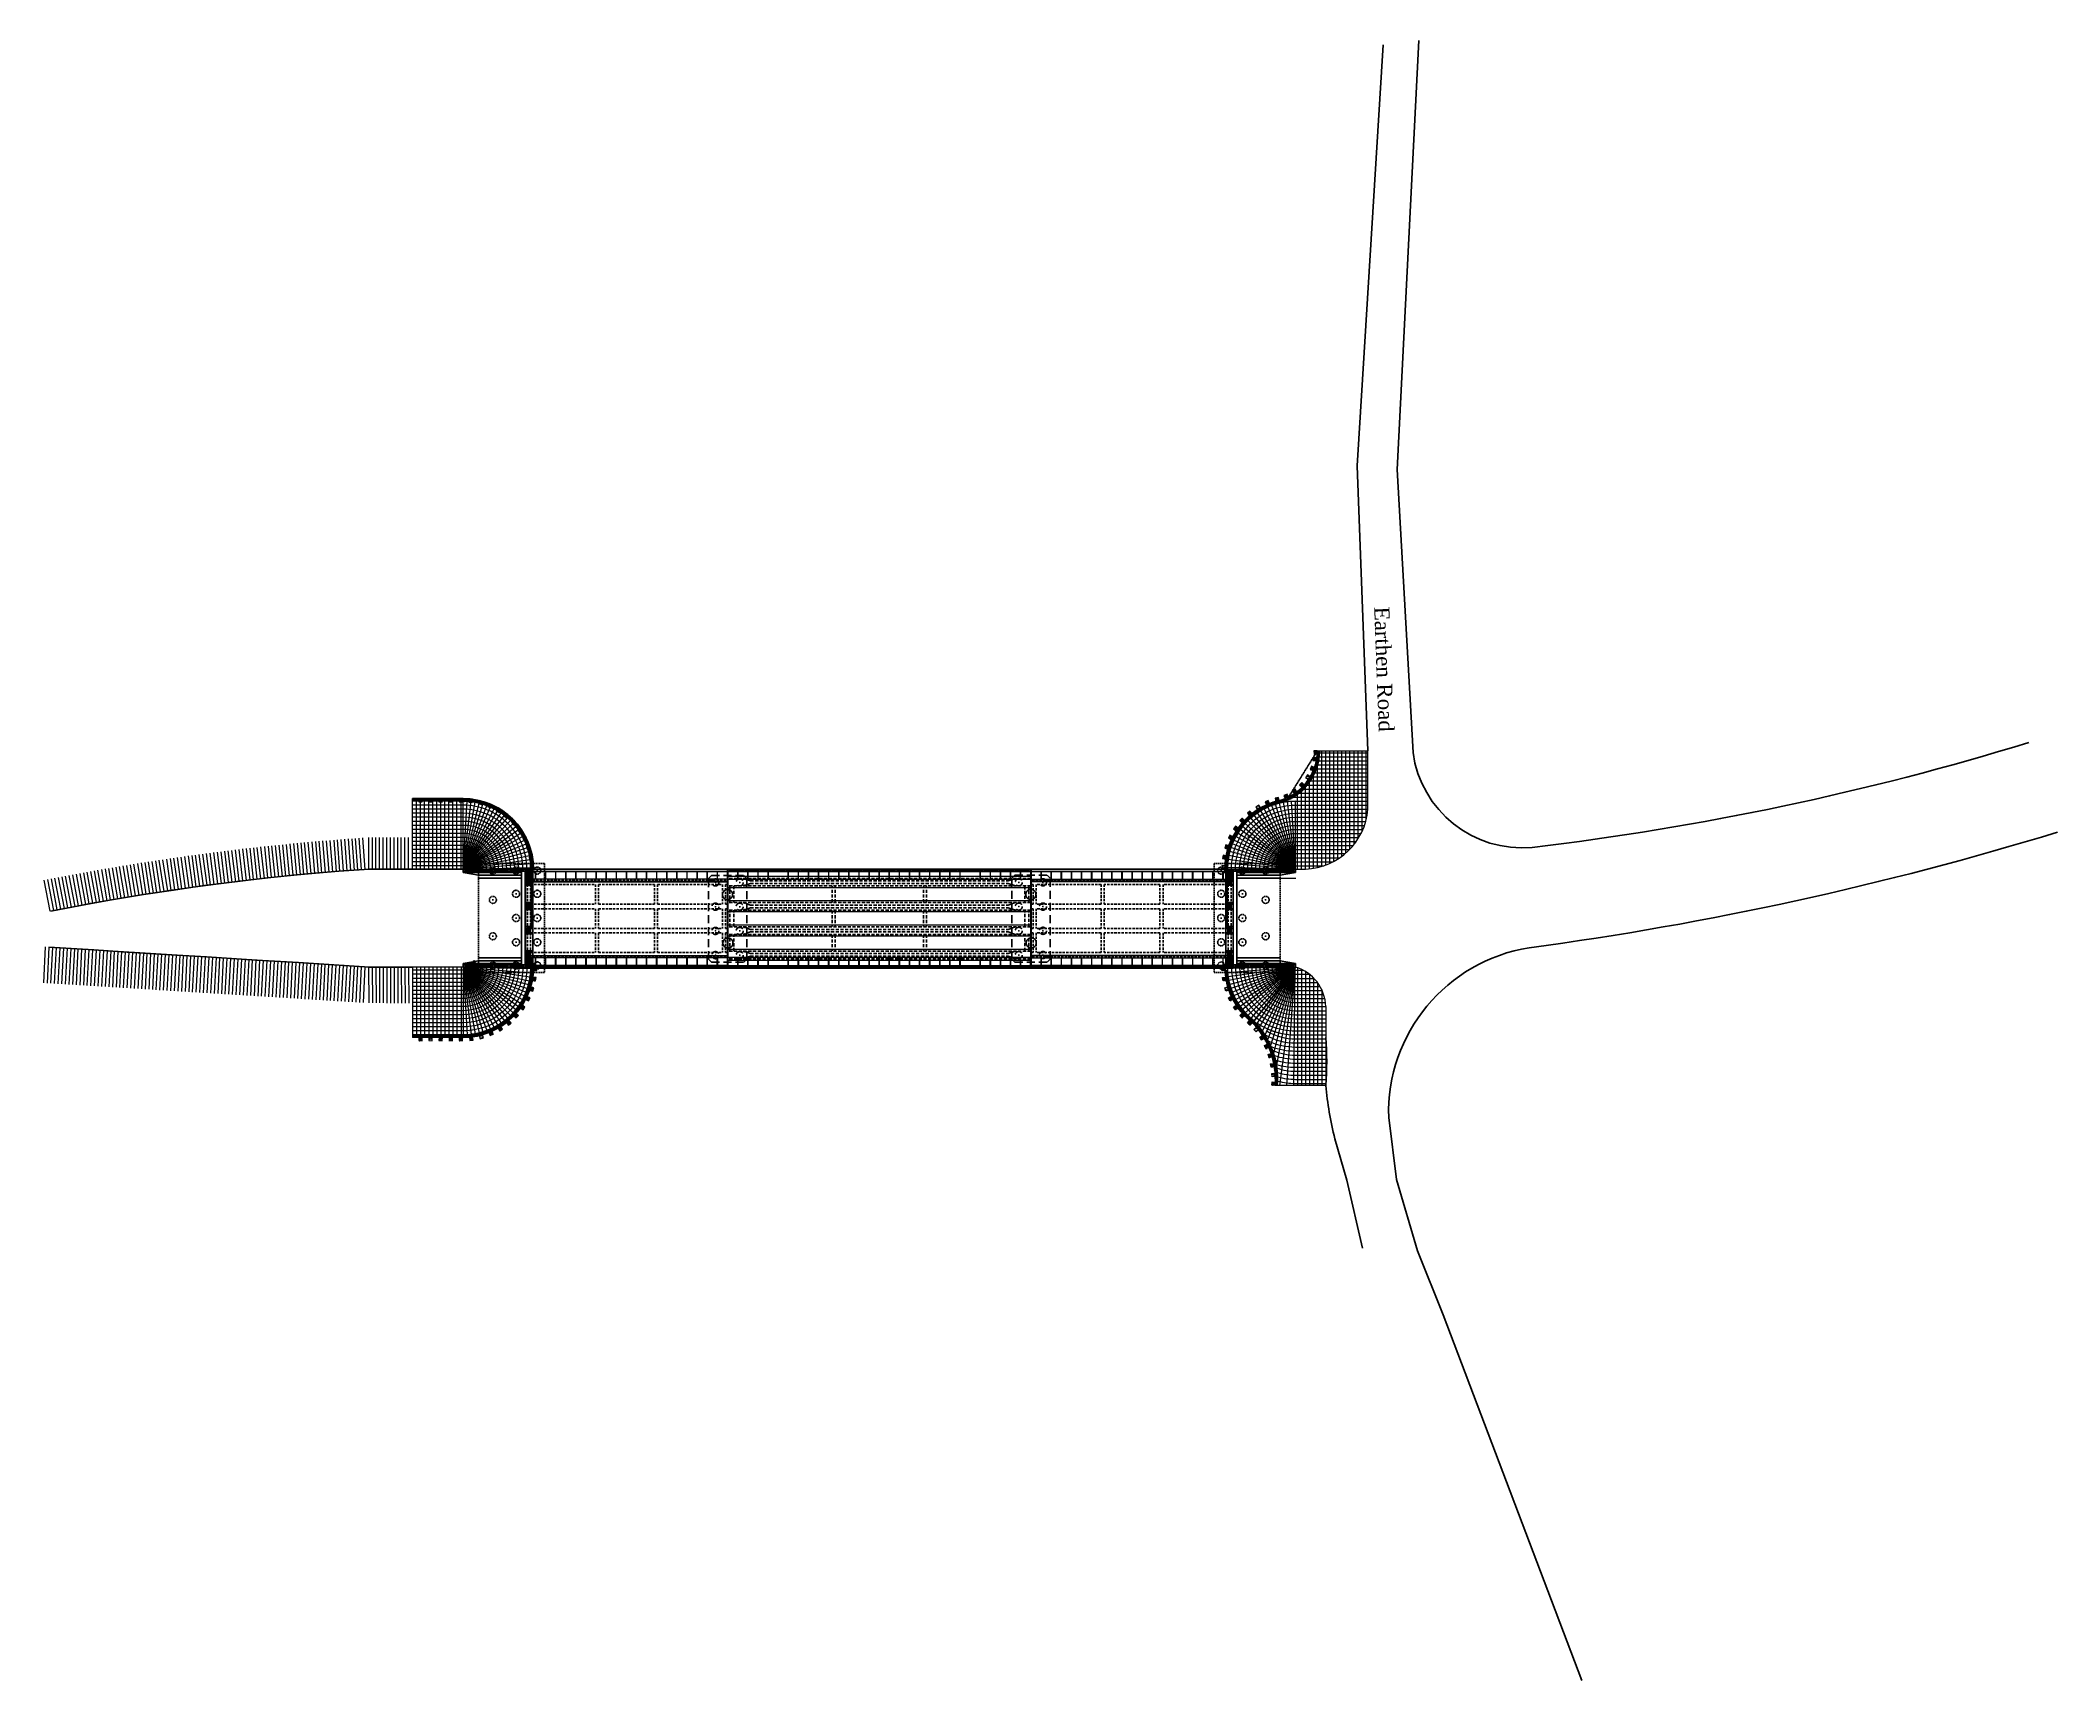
# Model space of a CAD drawing. Header units: millimetres. Extents: x 645430 to 1329725, y -477752 to 44877.
# Drawn here: x 1026278 to 1226000, y -117574 to 44877 of the extents above; entities that cross this region are included whole.
import ezdxf
from ezdxf.enums import TextEntityAlignment as Align

# ---------------------------------------------------------------- set-up
doc = ezdxf.new("R2010")
doc.units = ezdxf.units.MM
doc.header["$LTSCALE"] = 250
for name, pattern in [('ACAD_ISO03W100', [30, 12, -18]), ('DASHED', [19.05, 12.7, -6.35]), ('DASHED2', [0.375, 0.25, -0.125]), ('HIDDEN', [9.525, 6.35, -3.175])]:
    doc.linetypes.add(name, pattern=pattern)
for name, color, linetype in [('Abutment W Line', 200, 'Continuous'), ('Bearing  peat', 11, 'Continuous'), ('Center Line', 34, 'Continuous'), ('CONCRETE', 35, 'Continuous'), ('Deck Slab', 11, 'Continuous'), ('Extra Line', 145, 'Continuous'), ('Girder Line', 7, 'Continuous'), ('hatch', 35, 'Continuous'), ('Hatching', 35, 'Continuous'), ('Pile', 11, 'Continuous'), ('Ralling', 6, 'Continuous'), ('Text', 7, 'Continuous')]:
    doc.layers.add(name, color=color, linetype=linetype)
for name, color, linetype, lineweight in [('Box', 30, 'Continuous', 13), ('Conc out', 6, 'Continuous', 15), ('Pucca Road', 1, 'Continuous', 30), ('Railing', 6, 'Continuous', 13), ('RL', 7, 'Continuous', 18), ('ROAD', 1, 'Continuous', 30), ('Text_Title', 1, 'Continuous', 20)]:
    doc.layers.add(name, color=color, linetype=linetype, lineweight=lineweight)
doc.styles.add('TR', font='times.ttf')
pattern_1 = [(95, (-4835117.62, -113700.08), (-63.25792677, -5.5343515), [])]
pattern_2 = [(95, (-112200863.214, -9505191.4), (-49.809391154, -4.357757063), [])]
pattern_3 = [(45, (1166579.84, -45547.586), (-33.675728, 33.675728), [])]
pattern_4 = [(0, (1166729.84, -45547.586), (0, 25.399825), [])]
pattern_5 = [(45, (1166579.84, -47947.57), (-33.675728, 33.675728), [])]
pattern_6 = [(0, (1166729.84, -47947.57), (0, 25.399825), [])]
pattern_7 = [(95, (-4835117.62, -116100.063), (-63.25792677, -5.5343515), [])]
pattern_8 = [(0, (1166729.84, -50347.553), (0, 25.399825), [])]

msp = doc.modelspace()

# ---------------------------------------------------------------- texts
at = {"layer": 'Text', "style": 'TR'}
msp.add_text('Earthen Road', height=1499.99, rotation=272.109279, dxfattribs=at).set_placement((1159081.7, -11205.9, 0), align=Align.MIDDLE_LEFT)

# ---------------------------------------------------------------- blocks, each defined once
blk = doc.blocks.new('*U361')
at = {"layer": 'hatch', "lineweight": 0}
blk.add_lwpolyline([(400, 0), (400, -3125)], dxfattribs=at)
blk = doc.blocks.new('*U362')
at = {"layer": 'ROAD', "color": 0, "linetype": 'ByBlock', "lineweight": -2, "transparency": 16777216}
for p, rotation in [((717806, -37023, 3468), 185.0848363659794), ((718162, -36991, 3468), 185.0848363659794), ((718518, -36960, 3468), 185.0848363659794), ((718875, -36928, 3468), 185.0848363659794), ((719231, -36896, 3468), 185.0848363659794), ((719587, -36864, 3468), 185.0848363659794), ((719944, -36837, 3468), 184.3410001258672), ((720301, -36810, 3468), 184.3410001258672), ((720657, -36783, 3468), 184.3410001258672), ((721014, -36756, 3468), 184.3410001258672), ((721371, -36729, 3468), 184.3410001258672), ((721727, -36702, 3468), 184.3410001258672), ((722084, -36675, 3468), 184.3410001258672), ((722441, -36647, 3468), 184.3410001258672), ((722797, -36622, 3468), 183.7676496469519), ((723154, -36599, 3468), 183.7676496469519), ((723511, -36575, 3468), 183.7676496469519), ((723868, -36552, 3468), 183.7676496469519), ((724225, -36528, 3468), 183.7676496469519), ((724582, -36505, 3468), 183.2757998883983), ((724939, -36485, 3468), 183.2757998883983), ((725296, -36464, 3468), 183.2757998883983), ((725654, -36444, 3468), 183.2757998883983), ((726011, -36423, 3468), 183.2757998883983), ((726368, -36403, 3468), 183.2757998883983), ((726725, -36382, 3468), 183.2757998883983), ((727082, -36365, 3468), 182.6347678635472), ((727440, -36348, 3468), 182.6347678635472), ((727797, -36332, 3468), 182.6347678635472), ((728154, -36315, 3468), 182.6347678635472), ((728512, -36299, 3468), 182.6347678635472), ((728869, -36282, 3468), 182.6347678635472), ((729226, -36266, 3468), 182.6347678635472), ((729584, -36250, 3468), 182.6347678635472), ((729941, -36233, 3468), 182.6347678635472), ((730298, -36219, 3468), 181.9983973892066), ((730656, -36207, 3468), 181.9983973892066), ((731013, -36194, 3468), 181.9983973892066), ((731371, -36182, 3468), 181.9983973892066), ((731728, -36170, 3468), 181.9983973892066), ((732086, -36157, 3468), 181.9983973892066), ((732443, -36146, 3468), 181.4307528477945), ((732801, -36137, 3468), 181.4307528477945), ((733159, -36128, 3468), 181.4307528477945), ((733516, -36119, 3468), 181.4307528477945), ((733874, -36110, 3468), 181.4307528477945), ((734231, -36101, 3468), 181.4307528477945), ((734589, -36092, 3468), 181.4307528477945), ((734947, -36083, 3468), 180.9126896676022), ((735304, -36078, 3468), 180.9126896676022), ((735662, -36072, 3468), 180.9126896676022), ((736020, -36066, 3468), 180.9126896676022), ((736377, -36061, 3468), 180.9126896676022), ((736735, -36055, 3468), 180.9126896676022), ((737093, -36052, 3468), 180.4324108276554), ((737450, -36049, 3468), 180.4324108276554), ((737808, -36046, 3468), 180.4324108276554), ((738166, -36044, 3468), 180.4324108276554), ((738523, -36041, 3468), 180.4324108276554), ((738881, -36038, 3468), 180.4324108276554), ((739239, -36037, 3468), 179.8398399342175), ((739596, -36038, 3468), 179.8398399342175), ((739954, -36039, 3468), 179.8398399342175), ((740312, -36040, 3468), 179.8398399342175), ((740670, -36041, 3468), 179.8398399342175), ((741027, -36042, 3468), 179.8398399342175), ((741385, -36043, 3468), 179.8398399342175), ((741743, -36044, 3468), 179.8398399342175), ((742100, -36045, 3468), 179.8398399342175), ((742457, -36072, 3468), 175.6245212792102), ((742814, -36100, 3468), 175.6245212792102), ((743170, -36127, 3468), 175.6245212792102), ((743527, -36154, 3468), 175.6245212792102), ((743884, -36181, 3468), 175.6245212792102), ((744240, -36209, 3468), 175.6245212792102), ((744597, -36236, 3468), 175.6245212792102), ((744954, -36263, 3468), 175.6245212792102), ((745310, -36291, 3468), 175.6245212792102), ((745667, -36318, 3468), 175.6245212792102), ((746024, -36345, 3468), 175.6245212792102), ((746380, -36372, 3468), 175.6245212792102), ((710690, -37760, 3468), 186.4412873419756), ((711045, -37720, 3468), 186.4412873419756), ((711401, -37680, 3468), 186.4412873419756), ((711756, -37640, 3468), 186.4412873419756), ((712112, -37599, 3468), 186.4412873419756), ((712467, -37559, 3468), 186.4412873419756), ((712823, -37519, 3468), 186.4412873419756), ((713178, -37479, 3468), 186.4412873419756), ((713533, -37439, 3468), 186.4412873419756), ((713889, -37399, 3468), 185.7553208757103), ((714245, -37363, 3468), 185.7553208757103), ((714601, -37327, 3468), 185.7553208757103), ((714957, -37291, 3468), 185.7553208757103), ((715313, -37256, 3468), 185.7553208757103), ((715669, -37220, 3468), 185.7553208757103), ((716024, -37184, 3468), 185.7553208757103), ((716380, -37150, 3468), 185.0848363659794), ((716737, -37118, 3468), 185.0848363659794), ((717093, -37086, 3468), 185.0848363659794), ((717449, -37055, 3468), 185.0848363659794)]:
    blk.add_blockref('*U361', p, dxfattribs=dict(at, rotation=rotation))
blk = doc.blocks.new('*U363')
at = {"layer": 'hatch', "lineweight": 0}
blk.add_lwpolyline([(391, 0), (360, 3558)], dxfattribs=at)
blk = doc.blocks.new('*U364')
at = {"layer": 'ROAD', "color": 0, "linetype": 'ByBlock', "lineweight": -2, "transparency": 16777216}
for p, rotation in [((709925, -41342, 3468), 172.0797222098543), ((710281, -41391, 3468), 172.0797222098543), ((710638, -41441, 3468), 172.0797222098543), ((710995, -41490, 3468), 172.0797222098543), ((711352, -41540, 3468), 172.0797222098543), ((711709, -41590, 3468), 172.0797222098543), ((712066, -41639, 3468), 172.0797222098543), ((712423, -41689, 3468), 172.0797222098543), ((712779, -41739, 3468), 172.0797222098543), ((713136, -41788, 3468), 172.0797222098543), ((713493, -41838, 3468), 172.0797222098543), ((713850, -41888, 3468), 172.0797222098543), ((714207, -41937, 3468), 172.0797222098543), ((714564, -41987, 3468), 172.0797222098543), ((714921, -42037, 3468), 172.0797222098543), ((715277, -42086, 3468), 172.0797222098543), ((715634, -42136, 3468), 172.0797222098543), ((715991, -42186, 3468), 172.0797222098543), ((716348, -42235, 3468), 172.0797222098543), ((716705, -42285, 3468), 172.0797222098543), ((717062, -42334, 3468), 172.0797222098543), ((717419, -42384, 3468), 172.0797222098543), ((717775, -42434, 3468), 172.0797222098543), ((718132, -42483, 3468), 172.0797222098543), ((718489, -42533, 3468), 172.0797222098543), ((718846, -42583, 3468), 172.0797222098543), ((719203, -42632, 3468), 172.0797222098543), ((719560, -42682, 3468), 172.0797222098543), ((719917, -42732, 3468), 172.0797222098543), ((720274, -42781, 3468), 172.0797222098543), ((720630, -42831, 3468), 172.0797222098543), ((720987, -42881, 3468), 172.0797222098543), ((721344, -42930, 3468), 172.0797222098543), ((721701, -42980, 3468), 172.0797222098543), ((722058, -43030, 3468), 172.0797222098543), ((722415, -43079, 3468), 172.0797222098543), ((722772, -43129, 3468), 172.0797222098543), ((723128, -43178, 3468), 172.0797222098543), ((723485, -43228, 3468), 172.0797222098543), ((723842, -43278, 3468), 172.0797222098543), ((724199, -43327, 3468), 172.0797222098543), ((724556, -43377, 3468), 172.0797222098543), ((724913, -43427, 3468), 172.0797222098543), ((725270, -43476, 3468), 172.0797222098543), ((725626, -43526, 3468), 172.0797222098543), ((725983, -43576, 3468), 172.0797222098543), ((726340, -43625, 3468), 172.0797222098543), ((726697, -43675, 3468), 172.0797222098543), ((727054, -43725, 3468), 172.0797222098543), ((727411, -43774, 3468), 172.0797222098543), ((727768, -43824, 3468), 172.0797222098543), ((728124, -43874, 3468), 172.0797222098543), ((728481, -43923, 3468), 172.0797222098543), ((728838, -43973, 3468), 172.0797222098543), ((729195, -44022, 3468), 172.0797222098543), ((729552, -44072, 3468), 172.0797222098543), ((729909, -44122, 3468), 172.0797222098543), ((730266, -44171, 3468), 172.0797222098543), ((730622, -44221, 3468), 172.0797222098543), ((730979, -44271, 3468), 172.0797222098543), ((731336, -44320, 3468), 172.0797222098543), ((731693, -44370, 3468), 172.0797222098543), ((732050, -44420, 3468), 172.0797222098543), ((732407, -44469, 3468), 172.0797222098543), ((732764, -44519, 3468), 172.0797222098543), ((733121, -44569, 3468), 172.0797222098543), ((733477, -44618, 3468), 172.0797222098543), ((733834, -44668, 3468), 172.0797222098543), ((734191, -44718, 3468), 172.0797222098543), ((734548, -44767, 3468), 172.0797222098543), ((734905, -44817, 3468), 172.0797222098543), ((735262, -44866, 3468), 172.0797222098543), ((735619, -44916, 3468), 172.0797222098543), ((735975, -44966, 3468), 172.0797222098543), ((736332, -45015, 3468), 172.0797222098543), ((736689, -45065, 3468), 172.0797222098543), ((737046, -45115, 3468), 172.0797222098543), ((737403, -45164, 3468), 172.0797222098543), ((737760, -45214, 3468), 172.0797222098543), ((738117, -45264, 3468), 172.0797222098543), ((738473, -45313, 3468), 172.0797222098543), ((738830, -45363, 3468), 172.0797222098543), ((739187, -45413, 3468), 172.0797222098543), ((739544, -45462, 3468), 172.0797222098543), ((739901, -45512, 3468), 172.0797222098543), ((740258, -45562, 3468), 172.0797222098543), ((740615, -45611, 3468), 172.0797222098543), ((740971, -45661, 3468), 172.0797222098543), ((741328, -45710, 3468), 172.0797222098543), ((741687, -45743, 3468), 175.407806329246), ((742046, -45772, 3468), 175.407806329246), ((742405, -45800, 3468), 175.407806329246), ((742765, -45829, 3468), 175.407806329246), ((743124, -45858, 3468), 175.407806329246), ((743483, -45887, 3468), 175.407806329246), ((743842, -45916, 3468), 175.407806329246), ((744201, -45945, 3468), 175.407806329246), ((744560, -45974, 3468), 175.407806329246), ((744919, -46002, 3468), 175.407806329246), ((745278, -46031, 3468), 175.407806329246), ((745638, -46060, 3468), 175.407806329246)]:
    blk.add_blockref('*U363', p, dxfattribs=dict(at, rotation=rotation))
blk = doc.blocks.new('GJGJH')
at = {"layer": 'Center Line'}
for p, q in [((-4838, 2050), (-4763, 2050)), ((-4800, 2088), (-4800, 2013)), ((-2438, 2050), (-2362, 2050)), ((-2400, 2088), (-2400, 2013)), ((-38, 2050), (38, 2050)), ((0, 2088), (0, 2013)), ((2362, 2050), (2438, 2050)), ((2400, 2088), (2400, 2013)), ((-3562, 850), (-3638, 850)), ((-3600, 888), (-3600, 813)), ((1238, 888), (1162, 888)), ((1200, 925), (1200, 850)), ((-4838, -350), (-4763, -350)), ((-4838, -350), (-4763, -350)), ((-4800, -388), (-4800, -312)), ((-4800, -312), (-4800, -388)), ((-2438, -350), (-2362, -350)), ((-2400, -388), (-2400, -312)), ((-38, -350), (38, -350)), ((0, -388), (0, -312)), ((2362, -350), (2438, -350)), ((2400, -388), (2400, -312))]:
    blk.add_line(p, q, dxfattribs=at)
at = {"layer": 'Hatching', "linetype": 'HIDDEN', "ltscale": 0.5}
for centre in [(-4800, 2050), (-2400, 2050), (0, 2050), (2400, 2050), (-4800, -350), (-2400, -350), (0, -350), (2400, -350)]:
    blk.add_circle(centre, 350, dxfattribs=at)
at = {"layer": 'Pile', "linetype": 'HIDDEN', "ltscale": 0.5}
for p, q in [((-5500, 2450), (-5200, 2750)), ((-5500, -750), (-5500, 2450)), ((2800, 2750), (-5200, 2750)), ((3100, 2450), (2800, 2750)), ((3100, -750), (3100, 2450)), ((-5200, -1050), (-5500, -750)), ((2800, -1050), (-5200, -1050)), ((2800, -1050), (3100, -750))]:
    blk.add_line(p, q, dxfattribs=at)
at = {"layer": 'Pile', "linetype": 'HIDDEN', "ltscale": 7}
for centre in [(-3600, 850), (1200, 888)]:
    blk.add_circle(centre, 500, dxfattribs=at)
blk = doc.blocks.new('gfffe')
at = {"true_color": 0xed1f24}
h = blk.add_hatch(dxfattribs=at)
h.set_pattern_fill('AR-CONC', color=240)
h.set_pattern_definition([(50, (5949314.33, 76386.58), (182.1847, -15.9391), [19.05, -209.55]), (355, (5949314.33, 76386.58), (-35.2434, 191.0568), [15.24, -167.6406]), (100.4514, (5949329.51, 76385.25), (146.9412, 175.1178), [16.19, -178.0902]), (46.1842, (5949314.33, 76437.38), (271.079, -42.0423), [28.575, -314.325]), (96.6356, (5949336.92, 76433.87), (237.404, 247.426), [24.285, -267.1356]), (351.1842, (5949314.33, 76437.38), (237.404, 247.426), [22.86, -251.46]), (21, (5949339.73, 76424.68), (151.6144, -102.2652), [19.05, -209.55]), (326, (5949339.73, 76424.68), (61.802, 184.188), [15.24, -167.64]), (71.4514, (5949352.36, 76416.15), (213.4164, 81.9228), [16.19, -178.09]), (37.5, (5949314.33, 76386.58), (3.0886, 84.55504), [0, -165.608, 0, -170.18, 0, -168.275]), (7.5, (5949314.33, 76386.58), (66.81966, 100.1806), [0, -97.028, 0, -161.798, 0, -64.135]), (327.5, (5949257.686, 76386.58), (135.5906, -5.72874), [0, -63.5, 0, -198.12, 0, -262.89]), (317.5, (5949232.29, 76386.58), (148.1292, 25.4265), [0, -82.55, 0, -131.572, 0, -186.69])])
h.paths.add_polyline_path([(5963085, 76844), (5962756, 76833), (5962767, 76504), (5963096, 76515)])
at = {"ltscale": 10}
blk.add_lwpolyline([(5962756, 76833), (5963085, 76844), (5963096, 76515), (5962767, 76504)], close=True, dxfattribs=at)
blk = doc.blocks.new('*U375')
at = {"ltscale": 10}
blk.add_line((0, 6725), (1, 0), dxfattribs=at)
blk = doc.blocks.new('*U376')
at = {"layer": 'RL', "color": 0, "linetype": 'ByBlock', "lineweight": -2, "transparency": 16777216}
for p, rotation in [((1146444, -31861, 3468), 217.4872014658072), ((1146768, -31627, 3468), 214.0792740598248), ((1147106, -31413, 3468), 210.6713466538423), ((1147456, -31219, 3468), 207.2634192478599), ((1147816, -31046, 3468), 203.8554918418772), ((1148187, -30896, 3468), 200.4475644358947), ((1148566, -30767, 3468), 197.0396370299124), ((1148951, -30661, 3468), 193.6317096239301), ((1149343, -30579, 3468), 190.2237822179475), ((1149738, -30519, 3468), 186.8158548119649), ((1150136, -30484, 3468), 183.4079274059825), ((1150536, -30472, 3468), 180), ((1144837, -33627, 3468), 237.9347659017016), ((1145059, -33294, 3468), 234.5268384957194), ((1145301, -32976, 3468), 231.1189110897371), ((1145561, -32672, 3468), 227.7109836837547), ((1145839, -32384, 3468), 224.3030562777722), ((1146134, -32113, 3468), 220.8951288717898), ((1143949, -35843, 3468), 258.3823303375967), ((1144041, -35453, 3468), 254.9744029316143), ((1144156, -35070, 3468), 251.5664755256318), ((1144294, -34695, 3468), 248.1585481196494), ((1144454, -34328, 3468), 244.7506207136667), ((1144635, -33972, 3468), 241.342693307684), ((1143813, -37033, 3468), 268.606112555544), ((1143835, -36634, 3468), 265.1981851495616), ((1143880, -36237, 3468), 261.790257743579)]:
    blk.add_blockref('*U375', p, dxfattribs=dict(at, rotation=rotation))
blk = doc.blocks.new('*U369')
at = {"ltscale": 10}
blk.add_line((0, 6725), (1, 0), dxfattribs=at)
blk = doc.blocks.new('*U370')
at = {"layer": 'RL', "color": 0, "linetype": 'ByBlock', "lineweight": -2, "transparency": 16777216}
for p, rotation in [((41499, 411543), 234.5346318171089), ((41741, 411861), 231.1267044111263), ((42001, 412165), 227.7187770051437), ((42279, 412453), 224.3108495991613), ((42573, 412724), 220.9029221931788), ((42883, 412976), 217.4949947871964), ((40596, 409766), 251.5742688470214), ((40734, 410142), 248.166341441039), ((40893, 410509), 244.7584140350564), ((41075, 410865), 241.3504866290739), ((41277, 411210), 237.9425592230915), ((40253, 407804), 268.6139058769336), ((40275, 408203), 265.2059784709512), ((40320, 408600), 261.7980510649686), ((40389, 408994), 258.3901236589862), ((40481, 409383), 254.9821962530039)]:
    blk.add_blockref('*U369', p, dxfattribs=dict(at, rotation=rotation))
blk = doc.blocks.new('*U368')
at = {"layer": 'RL', "xscale": 0.9999930987271249, "yscale": 0.9999930987271249, "zscale": 0.9999930987271249, "rotation": 270.0000000000042}
blk.add_blockref('gfffe', (-76503, 5962726), dxfattribs=at)
blk = doc.blocks.new('*U365')
at = {"layer": 'RL', "color": 0, "linetype": 'ByBlock', "lineweight": -2, "transparency": 16777216}
for p, rotation in [((6033119, 81790), 40.71406719263823), ((6033921, 82386), 32.49961851692472), ((6034800, 82861), 24.28516984121113), ((6035738, 83206), 16.07072116549762), ((6036715, 83413), 7.856272489784081), ((6031809, 80287), 57.14296454406515), ((6032410, 81086), 48.92851586835165), ((6030978, 78476), 73.5718618954922), ((6031329, 79411), 65.35741321977869), ((6030694, 76503), 90.00075924691915), ((6030765, 77500), 81.78631057120566)]:
    blk.add_blockref('*U368', p, dxfattribs=dict(at, rotation=rotation))
for p in [(6037712, 83478), (6038712, 83478), (6039712, 83478), (6040712, 83478), (6041712, 83478)]:
    blk.add_blockref('*U368', p, dxfattribs=at)
blk = doc.blocks.new('*U366')
at = {"ltscale": 10}
blk.add_line((0, 6725), (1, 0), dxfattribs=at)
blk = doc.blocks.new('*U367')
at = {"layer": 'RL', "color": 0, "linetype": 'ByBlock', "lineweight": -2, "transparency": 16777216}
for p, rotation in [((-416872, -43776), 203.8554918418765), ((-416502, -43625), 200.4475644358942), ((-416123, -43496), 197.0396370299119), ((-415737, -43391), 193.6317096239295), ((-415346, -43308), 190.2237822179472), ((-414951, -43249), 186.8158548119647), ((-414552, -43213), 183.4079274059823), ((-414152, -43201), 180), ((-419387, -45705), 231.1189110897361), ((-419127, -45401), 227.7109836837537), ((-418850, -45113), 224.3030562777712), ((-418555, -44843), 220.8951288717885), ((-418245, -44590), 217.487201465806), ((-417921, -44356), 214.0792740598235), ((-417583, -44142), 210.6713466538411), ((-417233, -43948), 207.2634192478588), ((-420532, -47800), 251.5664755256309), ((-420395, -47424), 248.1585481196485), ((-420235, -47057), 244.7506207136661), ((-420054, -46701), 241.3426933076837), ((-419851, -46356), 237.9347659017012), ((-419629, -46023), 234.5268384957186), ((-420875, -49762), 268.6061125555428), ((-420854, -49363), 265.1981851495605), ((-420808, -48966), 261.7902577435782), ((-420740, -48572), 258.3823303375958), ((-420647, -48183), 254.9744029316134)]:
    blk.add_blockref('*U366', p, dxfattribs=dict(at, rotation=rotation))
blk = doc.blocks.new('*U371')
at = {"layer": 'RL', "xscale": 0.9999930987271249, "yscale": 0.9999930987271249, "zscale": 0.9999930987271249, "rotation": 270.0000000000042}
blk.add_blockref('gfffe', (-76503, 5962726), dxfattribs=at)
blk = doc.blocks.new('*U372')
at = {"layer": 'RL', "color": 0, "linetype": 'ByBlock', "lineweight": -2, "transparency": 16777216}
for p, rotation in [((5951215, 83478), 180), ((5952215, 83478), 180), ((5953215, 83478), 180), ((5954215, 83478), 180), ((5955215, 83478), 180), ((5956212, 83413), 172.1437275101968), ((5957189, 83206), 163.9292788344845), ((5958127, 82861), 155.714830158772), ((5959006, 82386), 147.5003814830596), ((5959808, 81790), 139.2859328073473), ((5960517, 81086), 131.0714841316349), ((5961118, 80287), 122.8570354559225), ((5961598, 79411), 114.6425867802102), ((5961949, 78476), 106.4281381044979), ((5962162, 77500), 98.21368942878557), ((5962234, 76503), 89.99924075307322)]:
    blk.add_blockref('*U371', p, dxfattribs=dict(at, rotation=rotation))
blk = doc.blocks.new('*U373')
at = {"ltscale": 10}
blk.add_line((0, 6725), (1, 0), dxfattribs=at)
blk = doc.blocks.new('*U374')
at = {"layer": 'RL', "color": 0, "linetype": 'ByBlock', "lineweight": -2, "transparency": 16777216}
for p, rotation in [((43546, 413425), 210.6713466538414), ((43896, 413619), 207.263419247859), ((44256, 413791), 203.8554918418765), ((44627, 413942), 200.447564435894), ((45006, 414071), 197.0396370299117), ((45391, 414176), 193.6317096239294), ((45783, 414259), 190.2237822179469), ((46178, 414318), 186.8158548119646), ((46577, 414354), 183.4079274059823), ((46976, 414366), 180), ((41500, 411543), 234.5268384957186), ((41741, 411862), 231.1189110897361), ((42001, 412166), 227.7109836837537), ((42279, 412454), 224.3030562777712), ((42574, 412724), 220.8951288717886), ((42884, 412977), 217.4872014658062), ((43208, 413211), 214.0792740598237), ((40596, 409767), 251.5664755256308), ((40734, 410143), 248.1585481196481), ((40894, 410509), 244.7506207136656), ((41075, 410866), 241.3426933076834), ((41277, 411211), 237.934765901701), ((40253, 407804), 268.6061125555427), ((40275, 408204), 265.1981851495603), ((40320, 408601), 261.7902577435779), ((40389, 408995), 258.3823303375956), ((40481, 409384), 254.9744029316132)]:
    blk.add_blockref('*U373', p, dxfattribs=dict(at, rotation=rotation))

# ---------------------------------------------------------------- hatches: boundary and pattern name
at = {"layer": 'Hatching', "lineweight": 18, "true_color": 0x58ba48}
h = msp.add_hatch(dxfattribs=at)
h.set_pattern_fill('ANSI31', color=85, scale=399.997239, angle=50)
h.set_pattern_definition(pattern_2)
edge = h.paths.add_edge_path()
edge.add_line((1152954, -25481), (1152704.2, -25472))
edge.add_arc((1147510.1, -25434.5), 5194.3, 296.668012, 359.586792, ccw=False)
edge.add_line((1149841.4, -30076.2), (1149841.8, -30077.2))
edge.add_line((1149841.8, -30077.2), (1149781.2, -30104.3))
edge.add_arc((1147572.6, -25280.8), 5305, 293.542231, 294.6019, ccw=False)
edge.add_line((1149691.6, -30144.3), (1149541.4, -30211.4))
edge.add_line((1149541.4, -30211.4), (1149539.7, -30207.7))
edge.add_arc((1147572.6, -25280.8), 5305, 284.754656, 291.764896, ccw=False)
edge.add_arc((1150536.2, -37196.9), 6975, 93.733968, 103.366891, ccw=False)
edge.add_arc((1147499.1, -25431.8), 5455.1, 298.259936, 359.483613)
h = msp.add_hatch(dxfattribs=at)
h.set_pattern_fill('ANSI31', color=85, scale=19.999862, angle=50)
h.set_pattern_definition(pattern_1)
edge = h.paths.add_edge_path()
edge.add_line((1068126.3, -30222), (1063126.3, -30222))
edge.add_line((1063126.3, -30222), (1063126.3, -30472))
edge.add_line((1063126.3, -30472), (1068126.3, -30472))
edge.add_arc((1068128.2, -37194.8), 6722.9, 365.15392, 450.016278, ccw=False)
edge.add_line((1074823.9, -36590.9), (1075077.9, -36626.5))
edge.add_arc((1068136.6, -37185.8), 6963.8, 364.606583, 450.084557)
edge = h.paths.add_edge_path()
edge.add_line((1075077.9, -36626.5), (1074823.9, -36590.9))
edge.add_arc((1068126.3, -37196.9), 6725, 360.898242, 365.170197, ccw=False)
edge.add_arc((1075013.6, -37230.5), 214.3, 427.466808, 499.577981, ccw=False)
edge.add_line((1075095.7, -37032.5), (1075077.9, -36626.5))
edge = h.paths.add_edge_path()
edge.add_arc((1075013.6, -37230.5), 214.3, 427.466808, 499.577981)
edge.add_line((1074850.4, -37091.5), (1074851.2, -37196.9))
edge.add_line((1074851.2, -37196.9), (1075101.2, -37196.9))
edge.add_line((1075101.2, -37196.9), (1075095.7, -37032.5))
h = msp.add_hatch(dxfattribs=at)
h.set_pattern_fill('ANSI31', color=85, scale=19.999862, angle=50)
h.set_pattern_definition(pattern_1)
edge = h.paths.add_edge_path()
edge.add_line((1148923.7, -30410.9), (1148924.5, -30414.1))
edge.add_line((1148924.5, -30414.1), (1150048.3, -30236.2))
edge.add_arc((1147592.1, -25527), 5311.3, 284.816992, 297.544655, ccw=False)
edge.add_arc((1150533.1, -37194.2), 6721.6, 103.619053, 174.850252)
edge.add_line((1143838.6, -36590.9), (1143584.6, -36626.5))
edge.add_arc((1150519.7, -37182.7), 6957.3, 103.26144, 175.414311, ccw=False)
edge = h.paths.add_edge_path()
edge.add_line((1143584.6, -36626.5), (1143838.6, -36590.9))
edge.add_arc((1150536.2, -37196.9), 6725, 174.829803, 179.101758)
edge.add_arc((1143648.9, -37230.5), 214.3, 40.422019, 112.533192)
edge.add_line((1143566.8, -37032.5), (1143584.6, -36626.5))
edge = h.paths.add_edge_path()
edge.add_arc((1143648.9, -37230.5), 214.3, 40.422019, 112.533192, ccw=False)
edge.add_line((1143812.1, -37091.5), (1143811.3, -37196.9))
edge.add_line((1143811.3, -37196.9), (1143561.3, -37196.9))
edge.add_line((1143561.3, -37196.9), (1143566.8, -37032.5))
at = {"layer": 'Hatching', "linetype": 'Continuous', "ltscale": 3}
h = msp.add_hatch(dxfattribs=at)
h.set_pattern_fill('ANSI31', color=256, scale=14.999896, style=2)
h.set_pattern_definition(pattern_3)
h.paths.add_polyline_path([(1074276.3, -37196.9), (1075026.2, -37196.9), (1075026.2, -37446.9), (1074276.3, -37446.9)])
h = msp.add_hatch(dxfattribs=at)
h.set_pattern_fill('ANSI31', color=256, scale=14.999896, style=2)
h.set_pattern_definition(pattern_3)
h.paths.add_polyline_path([(1074276.3, -37596.9), (1075026.2, -37596.9), (1075026.2, -38096.9), (1074276.3, -38096.9)])
h = msp.add_hatch(dxfattribs=at)
h.set_pattern_fill('ANSI31', color=256, scale=14.999896, style=2)
h.set_pattern_definition(pattern_3)
h.paths.add_polyline_path([(1144386.3, -37196.9), (1143636.3, -37196.9), (1143636.3, -37446.9), (1144386.3, -37446.9)])
h = msp.add_hatch(dxfattribs=at)
h.set_pattern_fill('ANSI31', color=256, scale=14.999896, style=2)
h.set_pattern_definition(pattern_3)
h.paths.add_polyline_path([(1144386.3, -37596.9), (1143636.3, -37596.9), (1143636.3, -38096.9), (1144386.3, -38096.9)])
h = msp.add_hatch(dxfattribs=at)
h.set_pattern_fill('LINE,_I', color=256, scale=7.999945, style=2)
h.set_pattern_definition(pattern_4)
h.paths.add_polyline_path([(1074491.3, -38246.9), (1074651.2, -38246.9), (1074651.2, -38446.9), (1074491.3, -38446.9)])
h.paths.add_polyline_path([(1074651.2, -38446.9), (1074651.2, -38246.9), (1074811.2, -38246.9), (1074811.2, -38446.9)])
h.paths.add_polyline_path([(1074651.2, -38446.9), (1074811.2, -38446.9), (1074811.2, -38646.9), (1074651.2, -38646.9)])
h.paths.add_polyline_path([(1074651.2, -38646.9), (1074491.3, -38646.9), (1074491.3, -38446.9), (1074651.2, -38446.9)])
h = msp.add_hatch(dxfattribs=at)
h.set_pattern_fill('LINE,_I', color=256, scale=7.999945, style=2)
h.set_pattern_definition(pattern_4)
h.paths.add_polyline_path([(1144171.3, -38246.9), (1144011.3, -38246.9), (1144011.3, -38446.9), (1144171.3, -38446.9)])
h.paths.add_polyline_path([(1144011.3, -38446.9), (1144011.3, -38246.9), (1143851.3, -38246.9), (1143851.3, -38446.9)])
h.paths.add_polyline_path([(1144011.3, -38446.9), (1143851.3, -38446.9), (1143851.3, -38646.9), (1144011.3, -38646.9)])
h.paths.add_polyline_path([(1144011.3, -38646.9), (1144171.3, -38646.9), (1144171.3, -38446.9), (1144011.3, -38446.9)])
h = msp.add_hatch(dxfattribs=at)
h.set_pattern_fill('LINE,_I', color=256, scale=7.999945, style=2)
h.set_pattern_definition(pattern_6)
h.paths.add_polyline_path([(1074491.3, -40646.9), (1074651.2, -40646.9), (1074651.2, -40846.9), (1074491.3, -40846.9)])
h.paths.add_polyline_path([(1074651.2, -40846.9), (1074651.2, -40646.9), (1074811.2, -40646.9), (1074811.2, -40846.9)])
h.paths.add_polyline_path([(1074651.2, -40846.9), (1074811.2, -40846.9), (1074811.2, -41046.9), (1074651.2, -41046.9)])
h.paths.add_polyline_path([(1074651.2, -41046.9), (1074491.3, -41046.9), (1074491.3, -40846.9), (1074651.2, -40846.9)])
h = msp.add_hatch(dxfattribs=at)
h.set_pattern_fill('LINE,_I', color=256, scale=7.999945, style=2)
h.set_pattern_definition(pattern_6)
h.paths.add_polyline_path([(1144171.3, -40646.9), (1144011.3, -40646.9), (1144011.3, -40846.9), (1144171.3, -40846.9)])
h.paths.add_polyline_path([(1144011.3, -40846.9), (1144011.3, -40646.9), (1143851.3, -40646.9), (1143851.3, -40846.9)])
h.paths.add_polyline_path([(1144011.3, -40846.9), (1143851.3, -40846.9), (1143851.3, -41046.9), (1144011.3, -41046.9)])
h.paths.add_polyline_path([(1144011.3, -41046.9), (1144171.3, -41046.9), (1144171.3, -40846.9), (1144011.3, -40846.9)])
h = msp.add_hatch(dxfattribs=at)
h.set_pattern_fill('LINE,_I', color=256, scale=7.999945, style=2)
h.set_pattern_definition(pattern_8)
h.paths.add_polyline_path([(1074491.3, -43046.9), (1074651.2, -43046.9), (1074651.2, -43246.9), (1074491.3, -43246.9)])
h.paths.add_polyline_path([(1074651.2, -43246.9), (1074651.2, -43046.9), (1074811.2, -43046.9), (1074811.2, -43246.9)])
h.paths.add_polyline_path([(1074651.2, -43246.9), (1074811.2, -43246.9), (1074811.2, -43446.9), (1074651.2, -43446.9)])
h.paths.add_polyline_path([(1074651.2, -43446.9), (1074491.3, -43446.9), (1074491.3, -43246.9), (1074651.2, -43246.9)])
h = msp.add_hatch(dxfattribs=at)
h.set_pattern_fill('LINE,_I', color=256, scale=7.999945, style=2)
h.set_pattern_definition(pattern_8)
h.paths.add_polyline_path([(1144171.3, -43046.9), (1144011.3, -43046.9), (1144011.3, -43246.9), (1144171.3, -43246.9)])
h.paths.add_polyline_path([(1144011.3, -43246.9), (1144011.3, -43046.9), (1143851.3, -43046.9), (1143851.3, -43246.9)])
h.paths.add_polyline_path([(1144011.3, -43246.9), (1143851.3, -43246.9), (1143851.3, -43446.9), (1144011.3, -43446.9)])
h.paths.add_polyline_path([(1144011.3, -43446.9), (1144171.3, -43446.9), (1144171.3, -43246.9), (1144011.3, -43246.9)])
h = msp.add_hatch(dxfattribs=at)
h.set_pattern_fill('LINE,_I', color=256, scale=7.999945, style=2)
h.set_pattern_definition(pattern_6)
h.paths.add_polyline_path([(1074491.3, -45846.9), (1074651.2, -45846.9), (1074651.2, -45646.9), (1074491.3, -45646.9)])
h.paths.add_polyline_path([(1074651.2, -45646.9), (1074651.2, -45846.9), (1074811.2, -45846.9), (1074811.2, -45646.9)])
h.paths.add_polyline_path([(1074651.2, -45646.9), (1074811.2, -45646.9), (1074811.2, -45446.9), (1074651.2, -45446.9)])
h.paths.add_polyline_path([(1074651.2, -45446.9), (1074491.3, -45446.9), (1074491.3, -45646.9), (1074651.2, -45646.9)])
h = msp.add_hatch(dxfattribs=at)
h.set_pattern_fill('LINE,_I', color=256, scale=7.999945, style=2)
h.set_pattern_definition(pattern_6)
h.paths.add_polyline_path([(1144171.3, -45846.9), (1144011.3, -45846.9), (1144011.3, -45646.9), (1144171.3, -45646.9)])
h.paths.add_polyline_path([(1144011.3, -45646.9), (1144011.3, -45846.9), (1143851.3, -45846.9), (1143851.3, -45646.9)])
h.paths.add_polyline_path([(1144011.3, -45646.9), (1143851.3, -45646.9), (1143851.3, -45446.9), (1144011.3, -45446.9)])
h.paths.add_polyline_path([(1144011.3, -45446.9), (1144171.3, -45446.9), (1144171.3, -45646.9), (1144011.3, -45646.9)])
at = {"layer": 'Hatching', "lineweight": 18, "true_color": 0x58ba48}
h = msp.add_hatch(dxfattribs=at)
h.set_pattern_fill('ANSI31', color=85, scale=19.999862, angle=50)
h.set_pattern_definition(pattern_7)
edge = h.paths.add_edge_path()
edge.add_line((1068126.3, -53871.8), (1063126.3, -53871.8))
edge.add_line((1063126.3, -53871.8), (1063126.3, -53621.8))
edge.add_line((1063126.3, -53621.8), (1068126.3, -53621.8))
edge.add_arc((1068128.2, -46898.9), 6722.9, 269.983722, 354.84608)
edge.add_line((1074823.9, -47502.9), (1075077.9, -47467.3))
edge.add_arc((1068136.6, -46908), 6963.8, 269.915443, 355.393417, ccw=False)
edge = h.paths.add_edge_path()
edge.add_line((1075077.9, -47467.3), (1074823.9, -47502.9))
edge.add_arc((1068126.3, -46896.8), 6725, 354.829803, 359.101758)
edge.add_arc((1075013.6, -46863.3), 214.3, 220.422019, 292.533192)
edge.add_line((1075095.7, -47061.3), (1075077.9, -47467.3))
edge = h.paths.add_edge_path()
edge.add_arc((1075013.6, -46863.3), 214.3, 220.422019, 292.533192, ccw=False)
edge.add_line((1074850.4, -47002.3), (1074851.2, -46896.8))
edge.add_line((1074851.2, -46896.8), (1075101.2, -46896.8))
edge.add_line((1075101.2, -46896.8), (1075095.7, -47061.3))
at = {"layer": 'Hatching', "linetype": 'Continuous', "ltscale": 3}
h = msp.add_hatch(dxfattribs=at)
h.set_pattern_fill('ANSI31', color=256, scale=14.999896, style=2)
h.set_pattern_definition(pattern_5)
h.paths.add_polyline_path([(1074276.3, -46496.8), (1075026.2, -46496.8), (1075026.2, -45996.9), (1074276.3, -45996.9)])
h = msp.add_hatch(dxfattribs=at)
h.set_pattern_fill('ANSI31', color=256, scale=14.999896, style=2)
h.set_pattern_definition(pattern_5)
h.paths.add_polyline_path([(1074276.3, -46896.8), (1075026.2, -46896.8), (1075026.2, -46646.8), (1074276.3, -46646.8)])
at = {"layer": 'Hatching', "lineweight": 18, "true_color": 0x58ba48}
h = msp.add_hatch(dxfattribs=at)
h.set_pattern_fill('ANSI31', color=85, scale=19.999862, angle=50)
h.set_pattern_definition(pattern_7)
edge = h.paths.add_edge_path()
edge.add_line((1143584.6, -47467.3), (1143838.6, -47502.9))
edge.add_arc((1150536.2, -46896.8), 6725, 180.898242, 185.170197, ccw=False)
edge.add_arc((1143648.9, -46863.3), 214.3, 247.466808, 319.577981, ccw=False)
edge.add_line((1143566.8, -47061.3), (1143584.6, -47467.3))
edge = h.paths.add_edge_path()
edge.add_arc((1143648.9, -46863.3), 214.3, 247.466808, 319.577981)
edge.add_line((1143812.1, -47002.3), (1143811.3, -46896.8))
edge.add_line((1143811.3, -46896.8), (1143561.3, -46896.8))
edge.add_line((1143561.3, -46896.8), (1143566.8, -47061.3))
edge = h.paths.add_edge_path()
edge.add_line((1147070.8, -52955.7), (1146428.3, -52221.3))
edge.add_line((1146428.3, -52221.3), (1146132.8, -51979.7))
edge.add_arc((1150536.2, -46896.8), 6725, 185.170197, 229.097078, ccw=False)
edge.add_line((1143838.6, -47502.9), (1143584.6, -47467.3))
edge.add_arc((1150582.6, -46873.2), 7023.2, 184.852449, 229.125383)
edge.add_line((1145986.6, -52183.7), (1147070.8, -52955.7))
at = {"layer": 'Hatching', "linetype": 'Continuous', "ltscale": 3}
h = msp.add_hatch(dxfattribs=at)
h.set_pattern_fill('ANSI31', color=256, scale=14.999896, style=2)
h.set_pattern_definition(pattern_5)
h.paths.add_polyline_path([(1144386.3, -46496.8), (1143636.3, -46496.8), (1143636.3, -45996.9), (1144386.3, -45996.9)])
h = msp.add_hatch(dxfattribs=at)
h.set_pattern_fill('ANSI31', color=256, scale=14.999896, style=2)
h.set_pattern_definition(pattern_5)
h.paths.add_polyline_path([(1144386.3, -46896.8), (1143636.3, -46896.8), (1143636.3, -46646.8), (1144386.3, -46646.8)])
at = {"layer": 'Hatching', "lineweight": 18, "true_color": 0x58ba48}
h = msp.add_hatch(dxfattribs=at)
h.set_pattern_fill('ANSI31', color=85, scale=399.997239, angle=50)
h.set_pattern_definition(pattern_2)
edge = h.paths.add_edge_path()
edge.add_arc((1150536.2, -46896.8), 6975, 232.200969, 240.182469)
edge.add_arc((1140610, -57985.3), 8189.9, -4.457342, 37.952296, ccw=False)
edge.add_line((1148775.2, -58621.8), (1148524.3, -58621.8))
edge.add_arc((1140610, -57985.3), 7939.8, 355.401932, 397.740829)
edge.add_line((1146888.7, -53125.4), (1146891.6, -53125.1))
edge.add_line((1146891.6, -53125.1), (1146683.7, -52870.1))
edge.add_line((1146683.7, -52870.1), (1146682, -52869.4))
edge.add_arc((1140610, -57985.3), 7939.8, 40.115273, 44.621256)

# ---------------------------------------------------------------- linework, layer by layer
at = {"ltscale": 10}
msp.add_line((1068976.3, -37196.9, 3468), (1063126.3, -37196.9, 3468), dxfattribs=at)
at = {"ltscale": 5, "elevation": 3468}
msp.add_lwpolyline([(1144361.3, -46896.8), (1074301.3, -46896.8)], dxfattribs=at)
at = {"lineweight": 0}
for centre, radius, start, end in [((1147556.4, -25447.9, 3468), 5147.9, 285.403337, 359.732206), ((1147556.4, -25448.1, 3468), 5397.7, 285.373292, 359.650406), ((1140610, -57985.3, 3468), 7939.8, 355.401932, 44.807976), ((1140610, -57985.3, 3468), 8189.9, 355.542658, 44.807976)]:
    msp.add_arc(centre, radius, start, end, dxfattribs=at)
at = {"ltscale": 10}
for centre, radius, start, end in [((1068126.3, -37196.9, 3468), 6975, 0, 90), ((1068126.3, -37196.9, 3468), 6725, 0, 90), ((1150527.1, -37193.2, 3468), 6965.9, 103.301036, 180.030924), ((1068126.3, -46896.8, 3468), 6975, 270, 0), ((1068126.3, -46896.8, 3468), 6725, 270, 0), ((1150536.2, -46896.8, 3468), 6975, 180, 232.200969), ((1150536.2, -46896.8, 3468), 6725, 180, 232.505005)]:
    msp.add_arc(centre, radius, start, end, dxfattribs=at)
at = {"layer": 'Abutment W Line', "ltscale": 10}
msp.add_line((1069294, -37196.9, 3468), (1064294, -37196.9, 3468), dxfattribs=at)
at = {"layer": 'Abutment W Line', "ltscale": 5}
for p, q in [((1068126.3, -37196.9, 3468), (1068126.3, -37546.9, 3468)), ((1073926.3, -37546.9, 3468), (1068126.3, -37546.9, 3468)), ((1073926.3, -37796.9, 3468), (1069651.3, -37796.9, 3468)), ((1073926.3, -39971.9, 3468), (1073926.3, -37396.9, 3468)), ((1075026.2, -37196.9, 3468), (1074276.3, -37196.9, 3468)), ((1074276.3, -39971.9, 3468), (1074276.3, -37196.9, 3468)), ((1075026.2, -37196.9, 3468), (1074276.3, -37196.9, 3468)), ((1075026.2, -37446.9, 3468), (1074276.3, -37446.9, 3468)), ((1075026.2, -37596.9, 3468), (1074276.3, -37596.9, 3468)), ((1075026.2, -39971.9, 3468), (1075026.2, -37196.9, 3468)), ((1143636.3, -37196.9, 3468), (1144386.3, -37196.9, 3468)), ((1143636.3, -39971.9, 3468), (1143636.3, -37196.9, 3468)), ((1143636.3, -37196.9, 3468), (1144386.3, -37196.9, 3468)), ((1143636.3, -37446.9, 3468), (1144386.3, -37446.9, 3468)), ((1143636.3, -37596.9, 3468), (1144386.3, -37596.9, 3468)), ((1144386.3, -39971.9, 3468), (1144386.3, -37196.9, 3468)), ((1144736.2, -39971.9, 3468), (1144736.2, -37396.9, 3468)), ((1144736.2, -37546.9, 3468), (1150536.2, -37546.9, 3468)), ((1144736.2, -37796.9, 3468), (1149011.2, -37796.9, 3468)), ((1150536.2, -37196.9, 3468), (1150536.2, -37546.9, 3468)), ((1073926.3, -38096.9, 3468), (1069651.3, -38096.9, 3468)), ((1075026.2, -38096.9, 3468), (1074276.3, -38096.9, 3468)), ((1075026.2, -38796.9, 3468), (1074276.3, -38796.9, 3468)), ((1143636.3, -38096.9, 3468), (1144386.3, -38096.9, 3468)), ((1143636.3, -38796.9, 3468), (1144386.3, -38796.9, 3468)), ((1144736.2, -38096.9, 3468), (1149011.2, -38096.9, 3468)), ((1073926.3, -39971.9, 3468), (1073926.3, -46696.9, 3468)), ((1074276.3, -39971.9, 3468), (1074276.3, -46896.8, 3468)), ((1075026.2, -40496.9, 3468), (1074276.3, -40496.9, 3468)), ((1075026.2, -41196.9, 3468), (1074276.3, -41196.9, 3468)), ((1075026.2, -39971.9, 3468), (1075026.2, -46896.8, 3468)), ((1143636.3, -39971.9, 3468), (1143636.3, -46896.8, 3468)), ((1143636.3, -40496.9, 3468), (1144386.3, -40496.9, 3468)), ((1143636.3, -41196.9, 3468), (1144386.3, -41196.9, 3468)), ((1144386.3, -39971.9, 3468), (1144386.3, -46896.8, 3468)), ((1144736.2, -39971.9, 3468), (1144736.2, -46696.9, 3468)), ((1075026.2, -42896.9, 3468), (1074276.3, -42896.9, 3468)), ((1075026.2, -43596.9, 3468), (1074276.3, -43596.9, 3468)), ((1143636.3, -42896.9, 3468), (1144386.3, -42896.9, 3468)), ((1143636.3, -43596.9, 3468), (1144386.3, -43596.9, 3468)), ((1075026.2, -45296.9, 3468), (1074276.3, -45296.9, 3468)), ((1143636.3, -45296.9, 3468), (1144386.3, -45296.9, 3468)), ((1068126.3, -46896.8, 3468), (1068126.3, -46546.8, 3468)), ((1073926.3, -46546.8, 3468), (1068126.3, -46546.8, 3468)), ((1068126.3, -46896.8, 3468), (1068126.3, -46546.8, 3468)), ((1073926.3, -46546.8, 3468), (1068126.3, -46546.8, 3468)), ((1073926.3, -45996.9, 3468), (1069651.3, -45996.9, 3468)), ((1073926.3, -46296.9, 3468), (1069651.3, -46296.9, 3468)), ((1075026.2, -45996.9, 3468), (1074276.3, -45996.9, 3468)), ((1075026.2, -46496.8, 3468), (1074276.3, -46496.8, 3468)), ((1075026.2, -46646.8, 3468), (1074276.3, -46646.8, 3468)), ((1075026.2, -46896.8, 3468), (1074276.3, -46896.8, 3468)), ((1075026.2, -46896.8, 3468), (1074276.3, -46896.8, 3468)), ((1075026.2, -46896.8, 3468), (1074276.3, -46896.8, 3468)), ((1143636.3, -45996.9, 3468), (1144386.3, -45996.9, 3468)), ((1143636.3, -46496.8, 3468), (1144386.3, -46496.8, 3468)), ((1143636.3, -46646.8, 3468), (1144386.3, -46646.8, 3468)), ((1143636.3, -46896.8, 3468), (1144386.3, -46896.8, 3468)), ((1143636.3, -46896.8, 3468), (1144386.3, -46896.8, 3468)), ((1143636.3, -46896.8, 3468), (1144386.3, -46896.8, 3468)), ((1144736.2, -45996.9, 3468), (1149011.2, -45996.9, 3468)), ((1144736.2, -46296.9, 3468), (1149011.2, -46296.9, 3468)), ((1144736.2, -46546.8, 3468), (1150536.2, -46546.8, 3468)), ((1144736.2, -46546.8, 3468), (1150536.2, -46546.8, 3468)), ((1150536.2, -46896.8, 3468), (1150536.2, -46546.8, 3468)), ((1150536.2, -46896.8, 3468), (1150536.2, -46546.8, 3468))]:
    msp.add_line(p, q, dxfattribs=at)
at = {"layer": 'Abutment W Line'}
for p, q in [((1068126.3, -37546.9, 3468), (1069651.3, -37796.9, 3468)), ((1150536.2, -37546.9, 3468), (1149011.2, -37796.9, 3468)), ((1068126.3, -46546.8, 3468), (1069651.3, -46296.9, 3468)), ((1150536.2, -46546.8, 3468), (1149011.2, -46296.9, 3468))]:
    msp.add_line(p, q, dxfattribs=at)
at = {"layer": 'Abutment W Line', "linetype": 'ACAD_ISO03W100'}
for p, q in [((1074876.2, -39971.9, 3468), (1074876.2, -37196.9, 3468)), ((1143786.3, -39971.9, 3468), (1143786.3, -37196.9, 3468)), ((1074876.2, -39971.9, 3468), (1074876.2, -46896.8, 3468)), ((1143786.3, -39971.9, 3468), (1143786.3, -46896.8, 3468))]:
    msp.add_line(p, q, dxfattribs=at)
at = {"layer": 'Abutment W Line', "ltscale": 10}
msp.add_circle((1069236, -46389.7, 3468), 100, dxfattribs=at)
at = {"layer": 'Bearing  peat', "linetype": 'Continuous', "elevation": 3468}
for points in [[(1074811.2, -38646.9), (1074491.3, -38646.9), (1074491.3, -38246.9), (1074811.2, -38246.9)], [(1143851.3, -38646.9), (1144171.3, -38646.9), (1144171.3, -38246.9), (1143851.3, -38246.9)], [(1074811.2, -41046.9), (1074491.3, -41046.9), (1074491.3, -40646.9), (1074811.2, -40646.9)], [(1143851.3, -41046.9), (1144171.3, -41046.9), (1144171.3, -40646.9), (1143851.3, -40646.9)], [(1074811.2, -43446.9), (1074491.3, -43446.9), (1074491.3, -43046.9), (1074811.2, -43046.9)], [(1143851.3, -43446.9), (1144171.3, -43446.9), (1144171.3, -43046.9), (1143851.3, -43046.9)], [(1074811.2, -45446.9), (1074491.3, -45446.9), (1074491.3, -45846.9), (1074811.2, -45846.9)], [(1143851.3, -45446.9), (1144171.3, -45446.9), (1144171.3, -45846.9), (1143851.3, -45846.9)]]:
    msp.add_lwpolyline(points, close=True, dxfattribs=at)
at = {"layer": 'Box', "linetype": 'Continuous', "lineweight": 20, "ltscale": 5}
for p, q in [((1074301.3, -37196.9, 3468), (1074301.3, -37196.9, 3468)), ((1144361.3, -37196.9, 3468), (1144361.3, -37196.9, 3468)), ((1074301.3, -46996.8, 3468), (1074301.3, -46996.8, 3468)), ((1092936.6, -46996.8, 3468), (1076093.2, -46996.8, 3468)), ((1094263.9, -46996.8, 3468), (1093213.9, -46996.8, 3468)), ((1124398.6, -46996.8, 3468), (1125448.6, -46996.8, 3468)), ((1125725.9, -46996.8, 3468), (1142569.3, -46996.8, 3468)), ((1144361.3, -46996.8, 3468), (1144361.3, -46996.8, 3468))]:
    msp.add_line(p, q, dxfattribs=at)
at = {"layer": 'Box', "linetype": 'Continuous', "lineweight": 20, "ltscale": 5, "elevation": 3468}
for points in [[(1074306.3, -37451.9), (1075296.2, -37451.9), (1075296.2, -38191.9), (1074306.3, -38191.9)], [(1075306.2, -37451.9), (1076296.2, -37451.9), (1076296.2, -38191.9), (1075306.2, -38191.9)], [(1076306.2, -37451.9), (1077296.2, -37451.9), (1077296.2, -38191.9), (1076306.2, -38191.9)], [(1077306.2, -37451.9), (1078296.2, -37451.9), (1078296.2, -38191.9), (1077306.2, -38191.9)], [(1078306.2, -37451.9), (1079296.2, -37451.9), (1079296.2, -38191.9), (1078306.2, -38191.9)], [(1079306.2, -37451.9), (1080296.2, -37451.9), (1080296.2, -38191.9), (1079306.2, -38191.9)], [(1080306.2, -37451.9), (1081296.2, -37451.9), (1081296.2, -38191.9), (1080306.2, -38191.9)], [(1081306.2, -37451.9), (1082296.2, -37451.9), (1082296.2, -38191.9), (1081306.2, -38191.9)], [(1082306.2, -37451.9), (1083296.2, -37451.9), (1083296.2, -38191.9), (1082306.2, -38191.9)], [(1083306.2, -37451.9), (1084296.2, -37451.9), (1084296.2, -38191.9), (1083306.2, -38191.9)], [(1084306.2, -37451.9), (1085296.2, -37451.9), (1085296.2, -38191.9), (1084306.2, -38191.9)], [(1085306.2, -37451.9), (1085296.2, -37451.9), (1085296.2, -38191.9), (1085306.2, -38191.9)], [(1085306.2, -37451.9), (1086296.2, -37451.9), (1086296.2, -38191.9), (1085306.2, -38191.9)], [(1086306.2, -37451.9), (1087296.2, -37451.9), (1087296.2, -38191.9), (1086306.2, -38191.9)], [(1087306.2, -37451.9), (1088296.2, -37451.9), (1088296.2, -38191.9), (1087306.2, -38191.9)], [(1088306.2, -37451.9), (1089296.1, -37451.9), (1089296.1, -38191.9), (1088306.2, -38191.9)], [(1089306.1, -37451.9), (1090296.1, -37451.9), (1090296.1, -38191.9), (1089306.1, -38191.9)], [(1090306.1, -37451.9), (1091296.1, -37451.9), (1091296.1, -38191.9), (1090306.1, -38191.9)], [(1091306.1, -37451.9), (1092296.1, -37451.9), (1092296.1, -38191.9), (1091306.1, -38191.9)], [(1092306.1, -37451.9), (1093296.1, -37451.9), (1093296.1, -38191.9), (1092306.1, -38191.9)], [(1093306.1, -37451.9), (1094296.1, -37451.9), (1094296.1, -38191.9), (1093306.1, -38191.9)], [(1125356.4, -37451.9), (1124366.4, -37451.9), (1124366.4, -38191.9), (1125356.4, -38191.9)], [(1126356.4, -37451.9), (1125366.4, -37451.9), (1125366.4, -38191.9), (1126356.4, -38191.9)], [(1127356.4, -37451.9), (1126366.4, -37451.9), (1126366.4, -38191.9), (1127356.4, -38191.9)], [(1128356.4, -37451.9), (1127366.4, -37451.9), (1127366.4, -38191.9), (1128356.4, -38191.9)], [(1129356.4, -37451.9), (1128366.4, -37451.9), (1128366.4, -38191.9), (1129356.4, -38191.9)], [(1130356.3, -37451.9), (1129366.4, -37451.9), (1129366.4, -38191.9), (1130356.3, -38191.9)], [(1131356.3, -37451.9), (1130366.3, -37451.9), (1130366.3, -38191.9), (1131356.3, -38191.9)], [(1132356.3, -37451.9), (1131366.3, -37451.9), (1131366.3, -38191.9), (1132356.3, -38191.9)], [(1133356.3, -37451.9), (1132366.3, -37451.9), (1132366.3, -38191.9), (1133356.3, -38191.9)], [(1133356.3, -37451.9), (1133366.3, -37451.9), (1133366.3, -38191.9), (1133356.3, -38191.9)], [(1134356.3, -37451.9), (1133366.3, -37451.9), (1133366.3, -38191.9), (1134356.3, -38191.9)], [(1135356.3, -37451.9), (1134366.3, -37451.9), (1134366.3, -38191.9), (1135356.3, -38191.9)], [(1136356.3, -37451.9), (1135366.3, -37451.9), (1135366.3, -38191.9), (1136356.3, -38191.9)], [(1137356.3, -37451.9), (1136366.3, -37451.9), (1136366.3, -38191.9), (1137356.3, -38191.9)], [(1138356.3, -37451.9), (1137366.3, -37451.9), (1137366.3, -38191.9), (1138356.3, -38191.9)], [(1139356.3, -37451.9), (1138366.3, -37451.9), (1138366.3, -38191.9), (1139356.3, -38191.9)], [(1140356.3, -37451.9), (1139366.3, -37451.9), (1139366.3, -38191.9), (1140356.3, -38191.9)], [(1141356.3, -37451.9), (1140366.3, -37451.9), (1140366.3, -38191.9), (1141356.3, -38191.9)], [(1142356.3, -37451.9), (1141366.3, -37451.9), (1141366.3, -38191.9), (1142356.3, -38191.9)], [(1143356.3, -37451.9), (1142366.3, -37451.9), (1142366.3, -38191.9), (1143356.3, -38191.9)], [(1144356.3, -37451.9), (1143366.3, -37451.9), (1143366.3, -38191.9), (1144356.3, -38191.9)], [(1074306.3, -46741.8), (1075296.2, -46741.8), (1075296.2, -46001.9), (1074306.3, -46001.9)], [(1075306.2, -46741.8), (1076296.2, -46741.8), (1076296.2, -46001.9), (1075306.2, -46001.9)], [(1076306.2, -46741.8), (1077296.2, -46741.8), (1077296.2, -46001.9), (1076306.2, -46001.9)], [(1077306.2, -46741.8), (1078296.2, -46741.8), (1078296.2, -46001.9), (1077306.2, -46001.9)], [(1078306.2, -46741.8), (1079296.2, -46741.8), (1079296.2, -46001.9), (1078306.2, -46001.9)], [(1079306.2, -46741.8), (1080296.2, -46741.8), (1080296.2, -46001.9), (1079306.2, -46001.9)], [(1080306.2, -46741.8), (1081296.2, -46741.8), (1081296.2, -46001.9), (1080306.2, -46001.9)], [(1081306.2, -46741.8), (1082296.2, -46741.8), (1082296.2, -46001.9), (1081306.2, -46001.9)], [(1082306.2, -46741.8), (1083296.2, -46741.8), (1083296.2, -46001.9), (1082306.2, -46001.9)], [(1083306.2, -46741.8), (1084296.2, -46741.8), (1084296.2, -46001.9), (1083306.2, -46001.9)], [(1084306.2, -46741.8), (1085296.2, -46741.8), (1085296.2, -46001.9), (1084306.2, -46001.9)], [(1085306.2, -46741.8), (1085296.2, -46741.8), (1085296.2, -46001.9), (1085306.2, -46001.9)], [(1085306.2, -46741.8), (1086296.2, -46741.8), (1086296.2, -46001.9), (1085306.2, -46001.9)], [(1086306.2, -46741.8), (1087296.2, -46741.8), (1087296.2, -46001.9), (1086306.2, -46001.9)], [(1087306.2, -46741.8), (1088296.2, -46741.8), (1088296.2, -46001.9), (1087306.2, -46001.9)], [(1088306.2, -46741.8), (1089296.1, -46741.8), (1089296.1, -46001.9), (1088306.2, -46001.9)], [(1089306.1, -46741.8), (1090296.1, -46741.8), (1090296.1, -46001.9), (1089306.1, -46001.9)], [(1090306.1, -46741.8), (1091296.1, -46741.8), (1091296.1, -46001.9), (1090306.1, -46001.9)], [(1091306.1, -46741.8), (1092296.1, -46741.8), (1092296.1, -46001.9), (1091306.1, -46001.9)], [(1092306.1, -46741.8), (1093296.1, -46741.8), (1093296.1, -46001.9), (1092306.1, -46001.9)], [(1093306.1, -46741.8), (1094296.1, -46741.8), (1094296.1, -46001.9), (1093306.1, -46001.9)], [(1125356.4, -46741.8), (1124366.4, -46741.8), (1124366.4, -46001.9), (1125356.4, -46001.9)], [(1126356.4, -46741.8), (1125366.4, -46741.8), (1125366.4, -46001.9), (1126356.4, -46001.9)], [(1127356.4, -46741.8), (1126366.4, -46741.8), (1126366.4, -46001.9), (1127356.4, -46001.9)], [(1128356.4, -46741.8), (1127366.4, -46741.8), (1127366.4, -46001.9), (1128356.4, -46001.9)], [(1129356.4, -46741.8), (1128366.4, -46741.8), (1128366.4, -46001.9), (1129356.4, -46001.9)], [(1130356.3, -46741.8), (1129366.4, -46741.8), (1129366.4, -46001.9), (1130356.3, -46001.9)], [(1131356.3, -46741.8), (1130366.3, -46741.8), (1130366.3, -46001.9), (1131356.3, -46001.9)], [(1132356.3, -46741.8), (1131366.3, -46741.8), (1131366.3, -46001.9), (1132356.3, -46001.9)], [(1133356.3, -46741.8), (1132366.3, -46741.8), (1132366.3, -46001.9), (1133356.3, -46001.9)], [(1133356.3, -46741.8), (1133366.3, -46741.8), (1133366.3, -46001.9), (1133356.3, -46001.9)], [(1134356.3, -46741.8), (1133366.3, -46741.8), (1133366.3, -46001.9), (1134356.3, -46001.9)], [(1135356.3, -46741.8), (1134366.3, -46741.8), (1134366.3, -46001.9), (1135356.3, -46001.9)], [(1136356.3, -46741.8), (1135366.3, -46741.8), (1135366.3, -46001.9), (1136356.3, -46001.9)], [(1137356.3, -46741.8), (1136366.3, -46741.8), (1136366.3, -46001.9), (1137356.3, -46001.9)], [(1138356.3, -46741.8), (1137366.3, -46741.8), (1137366.3, -46001.9), (1138356.3, -46001.9)], [(1139356.3, -46741.8), (1138366.3, -46741.8), (1138366.3, -46001.9), (1139356.3, -46001.9)], [(1140356.3, -46741.8), (1139366.3, -46741.8), (1139366.3, -46001.9), (1140356.3, -46001.9)], [(1141356.3, -46741.8), (1140366.3, -46741.8), (1140366.3, -46001.9), (1141356.3, -46001.9)], [(1142356.3, -46741.8), (1141366.3, -46741.8), (1141366.3, -46001.9), (1142356.3, -46001.9)], [(1143356.3, -46741.8), (1142366.3, -46741.8), (1142366.3, -46001.9), (1143356.3, -46001.9)], [(1144356.3, -46741.8), (1143366.3, -46741.8), (1143366.3, -46001.9), (1144356.3, -46001.9)]]:
    msp.add_lwpolyline(points, close=True, dxfattribs=at)
at = {"layer": 'Conc out'}
for p, q in [((1124331.1, -37946.9, 3468), (1094331.4, -37946.9, 3468)), ((1124331.1, -39046.9, 3468), (1094331.4, -39046.9, 3468)), ((1124331.1, -40346.9, 3468), (1094331.4, -40346.9, 3468)), ((1124331.1, -41446.9, 3468), (1094331.4, -41446.9, 3468)), ((1124331.1, -42746.9, 3468), (1094331.4, -42746.9, 3468)), ((1124331.1, -43846.9, 3468), (1094331.4, -43846.9, 3468)), ((1124331.1, -45146.9, 3468), (1094331.4, -45146.9, 3468)), ((1124331.1, -46246.9, 3468), (1094331.4, -46246.9, 3468))]:
    msp.add_line(p, q, dxfattribs=at)
at = {"layer": 'CONCRETE', "color": 4, "ltscale": 5}
for p, q in [((1094331.4, -46996.8, 3468), (1094331.4, -37196.9, 3468)), ((1124331.1, -37196.9, 3468), (1124331.1, -46996.8, 3468)), ((1124331.1, -46996.8, 3468), (1094331.4, -46996.8, 3468))]:
    msp.add_line(p, q, dxfattribs=at)
at = {"layer": 'CONCRETE', "color": 4, "linetype": 'DASHED2', "ltscale": 5}
for p, q in [((1094331.4, -37196.9, 3468), (1124331.1, -37196.9, 3468)), ((1124331.1, -38121.9, 3468), (1094331.4, -38121.9, 3468)), ((1124331.1, -38871.9, 3468), (1094331.4, -38871.9, 3468)), ((1094531.4, -38871.9, 3468), (1094531.4, -40521.9, 3468)), ((1094931.4, -38871.9, 3468), (1094931.4, -40521.9, 3468)), ((1095831.3, -38121.9, 3468), (1096581.3, -38371.9, 3468)), ((1095831.3, -38871.9, 3468), (1096581.3, -38621.9, 3468)), ((1096581.3, -38371.9, 3468), (1122081.2, -38371.9, 3468)), ((1096581.3, -38621.9, 3468), (1122081.2, -38621.9, 3468)), ((1104656.3, -40496.9, 3468), (1104656.3, -38871.9, 3468)), ((1104956.3, -40496.9, 3468), (1104956.3, -38871.9, 3468)), ((1113706.2, -40496.9, 3468), (1113706.2, -38871.9, 3468)), ((1114006.2, -40496.9, 3468), (1114006.2, -38871.9, 3468)), ((1122831.2, -38121.9, 3468), (1122081.2, -38371.9, 3468)), ((1122831.2, -38871.9, 3468), (1122081.2, -38621.9, 3468)), ((1123731.2, -38896.9, 3468), (1123731.2, -40496.9, 3468)), ((1124131.1, -38896.9, 3468), (1124131.1, -40496.9, 3468)), ((1124331.1, -40521.9, 3468), (1094331.4, -40521.9, 3468)), ((1124331.1, -41271.9, 3468), (1094331.4, -41271.9, 3468)), ((1094531.4, -42896.9, 3468), (1094531.4, -41271.9, 3468)), ((1094931.4, -42896.9, 3468), (1094931.4, -41271.9, 3468)), ((1095831.3, -40521.9, 3468), (1096581.3, -40771.9, 3468)), ((1095831.3, -41271.9, 3468), (1096581.3, -41021.9, 3468)), ((1096581.3, -40771.9, 3468), (1122081.2, -40771.9, 3468)), ((1096581.3, -41021.9, 3468), (1122081.2, -41021.9, 3468)), ((1104656.3, -41296.9, 3468), (1104656.3, -42896.9, 3468)), ((1104956.3, -41296.9, 3468), (1104956.3, -42896.9, 3468)), ((1113706.2, -41296.9, 3468), (1113706.2, -42896.9, 3468)), ((1114006.2, -41296.9, 3468), (1114006.2, -42896.9, 3468)), ((1122831.2, -40521.9, 3468), (1122081.2, -40771.9, 3468)), ((1122831.2, -41271.9, 3468), (1122081.2, -41021.9, 3468)), ((1123731.2, -42896.9, 3468), (1123731.2, -41296.9, 3468)), ((1124131.1, -42896.9, 3468), (1124131.1, -41296.9, 3468)), ((1124331.1, -42921.9, 3468), (1094331.4, -42921.9, 3468)), ((1124331.1, -43671.9, 3468), (1094331.4, -43671.9, 3468)), ((1094531.4, -45321.9, 3468), (1094531.4, -43671.9, 3468)), ((1094931.4, -45321.9, 3468), (1094931.4, -43671.9, 3468)), ((1095831.3, -42921.9, 3468), (1096581.3, -43171.9, 3468)), ((1095831.3, -43671.9, 3468), (1096581.3, -43421.9, 3468)), ((1096581.3, -43171.9, 3468), (1122081.2, -43171.9, 3468)), ((1096581.3, -43421.9, 3468), (1122081.2, -43421.9, 3468)), ((1104656.3, -43696.9, 3468), (1104656.3, -45296.9, 3468)), ((1104956.3, -43696.9, 3468), (1104956.3, -45296.9, 3468)), ((1113706.2, -43696.9, 3468), (1113706.2, -45296.9, 3468)), ((1114006.2, -43696.9, 3468), (1114006.2, -45296.9, 3468)), ((1122831.2, -42921.9, 3468), (1122081.2, -43171.9, 3468)), ((1122831.2, -43671.9, 3468), (1122081.2, -43421.9, 3468)), ((1123731.2, -45296.9, 3468), (1123731.2, -43696.9, 3468)), ((1124131.1, -45296.9, 3468), (1124131.1, -43696.9, 3468)), ((1124331.1, -45321.9, 3468), (1094331.4, -45321.9, 3468)), ((1095831.3, -45321.9, 3468), (1096581.3, -45571.9, 3468)), ((1095831.3, -46071.9, 3468), (1096581.3, -45821.9, 3468)), ((1096581.3, -45571.9, 3468), (1122081.2, -45571.9, 3468)), ((1096581.3, -45821.9, 3468), (1122081.2, -45821.9, 3468)), ((1122831.2, -45321.9, 3468), (1122081.2, -45571.9, 3468)), ((1122831.2, -46071.9, 3468), (1122081.2, -45821.9, 3468)), ((1124331.1, -46071.9, 3468), (1094331.4, -46071.9, 3468))]:
    msp.add_line(p, q, dxfattribs=at)
at = {"layer": 'Deck Slab'}
for p, q in [((1074301.3, -37446.9, 3468), (1094301.4, -37446.9, 3468)), ((1144361.3, -37446.9, 3468), (1124361.1, -37446.9, 3468)), ((1094301.4, -46746.8, 3468), (1074301.3, -46746.8, 3468)), ((1124361.1, -46746.8, 3468), (1144361.3, -46746.8, 3468))]:
    msp.add_line(p, q, dxfattribs=at)
at = {"layer": 'Deck Slab', "lineweight": 15}
for p, q in [((1094331.4, -37431.9, 3468), (1095321.3, -37431.9, 3468)), ((1094331.4, -38236.9, 3468), (1094331.4, -37431.9, 3468)), ((1095321.3, -37431.9, 3468), (1095321.3, -38236.9, 3468)), ((1095331.3, -37431.9, 3468), (1096321.3, -37431.9, 3468)), ((1095331.3, -38236.9, 3468), (1095331.3, -37431.9, 3468)), ((1096321.3, -37431.9, 3468), (1096321.3, -38236.9, 3468)), ((1096331.3, -37431.9, 3468), (1097321.3, -37431.9, 3468)), ((1096331.3, -38236.9, 3468), (1096331.3, -37431.9, 3468)), ((1097321.3, -37431.9, 3468), (1097321.3, -38236.9, 3468)), ((1097331.3, -37431.9, 3468), (1098321.3, -37431.9, 3468)), ((1097331.3, -38236.9, 3468), (1097331.3, -37431.9, 3468)), ((1098321.3, -37431.9, 3468), (1098321.3, -38236.9, 3468)), ((1098331.3, -37431.9, 3468), (1100321.3, -37431.9, 3468)), ((1098331.3, -38236.9, 3468), (1098331.3, -37431.9, 3468)), ((1100321.3, -37431.9, 3468), (1100321.3, -38236.9, 3468)), ((1100331.3, -37431.9, 3468), (1101321.3, -37431.9, 3468)), ((1100331.3, -38236.9, 3468), (1100331.3, -37431.9, 3468)), ((1101321.3, -37431.9, 3468), (1101321.3, -38236.9, 3468)), ((1101331.3, -37431.9, 3468), (1102321.3, -37431.9, 3468)), ((1101331.3, -38236.9, 3468), (1101331.3, -37431.9, 3468)), ((1102321.3, -37431.9, 3468), (1102321.3, -38236.9, 3468)), ((1102331.3, -37431.9, 3468), (1103321.3, -37431.9, 3468)), ((1102331.3, -38236.9, 3468), (1102331.3, -37431.9, 3468)), ((1103321.3, -37431.9, 3468), (1103321.3, -38236.9, 3468)), ((1103331.3, -37431.9, 3468), (1104321.3, -37431.9, 3468)), ((1103331.3, -38236.9, 3468), (1103331.3, -37431.9, 3468)), ((1104321.3, -37431.9, 3468), (1104321.3, -38236.9, 3468)), ((1104331.3, -37431.9, 3468), (1105321.3, -37431.9, 3468)), ((1104331.3, -38236.9, 3468), (1104331.3, -37431.9, 3468)), ((1105321.3, -37431.9, 3468), (1105321.3, -38236.9, 3468)), ((1105331.3, -37431.9, 3468), (1106321.3, -37431.9, 3468)), ((1105331.3, -38236.9, 3468), (1105331.3, -37431.9, 3468)), ((1106321.3, -37431.9, 3468), (1106321.3, -38236.9, 3468)), ((1106331.3, -37431.9, 3468), (1107321.3, -37431.9, 3468)), ((1106331.3, -38236.9, 3468), (1106331.3, -37431.9, 3468)), ((1107321.3, -37431.9, 3468), (1107321.3, -38236.9, 3468)), ((1107331.3, -37431.9, 3468), (1108321.3, -37431.9, 3468)), ((1107331.3, -38236.9, 3468), (1107331.3, -37431.9, 3468)), ((1108321.3, -37431.9, 3468), (1108321.3, -38236.9, 3468)), ((1108331.3, -37431.9, 3468), (1109321.3, -37431.9, 3468)), ((1108331.3, -38236.9, 3468), (1108331.3, -37431.9, 3468)), ((1109321.3, -37431.9, 3468), (1109321.3, -38236.9, 3468)), ((1109331.3, -37431.9, 3468), (1110321.2, -37431.9, 3468)), ((1109331.3, -38236.9, 3468), (1109331.3, -37431.9, 3468)), ((1110321.2, -37431.9, 3468), (1110321.2, -38236.9, 3468)), ((1110331.2, -37431.9, 3468), (1111321.2, -37431.9, 3468)), ((1110331.2, -38236.9, 3468), (1110331.2, -37431.9, 3468)), ((1111321.2, -37431.9, 3468), (1111321.2, -38236.9, 3468)), ((1111331.2, -37431.9, 3468), (1112321.2, -37431.9, 3468)), ((1111331.2, -38236.9, 3468), (1111331.2, -37431.9, 3468)), ((1112321.2, -37431.9, 3468), (1112321.2, -38236.9, 3468)), ((1112331.2, -37431.9, 3468), (1113321.2, -37431.9, 3468)), ((1112331.2, -38236.9, 3468), (1112331.2, -37431.9, 3468)), ((1113321.2, -37431.9, 3468), (1113321.2, -38236.9, 3468)), ((1113331.2, -37431.9, 3468), (1114321.2, -37431.9, 3468)), ((1113331.2, -38236.9, 3468), (1113331.2, -37431.9, 3468)), ((1114321.2, -37431.9, 3468), (1114321.2, -38236.9, 3468)), ((1114331.2, -37431.9, 3468), (1115321.2, -37431.9, 3468)), ((1114331.2, -38236.9, 3468), (1114331.2, -37431.9, 3468)), ((1115321.2, -37431.9, 3468), (1115321.2, -38236.9, 3468)), ((1115331.2, -37431.9, 3468), (1116321.2, -37431.9, 3468)), ((1115331.2, -38236.9, 3468), (1115331.2, -37431.9, 3468)), ((1116321.2, -37431.9, 3468), (1116321.2, -38236.9, 3468)), ((1116331.2, -37431.9, 3468), (1117321.2, -37431.9, 3468)), ((1116331.2, -38236.9, 3468), (1116331.2, -37431.9, 3468)), ((1117321.2, -37431.9, 3468), (1117321.2, -38236.9, 3468)), ((1117331.2, -37431.9, 3468), (1119321.2, -37431.9, 3468)), ((1117331.2, -38236.9, 3468), (1117331.2, -37431.9, 3468)), ((1119321.2, -37431.9, 3468), (1119321.2, -38236.9, 3468)), ((1119331.2, -37431.9, 3468), (1120321.2, -37431.9, 3468)), ((1119331.2, -38236.9, 3468), (1119331.2, -37431.9, 3468)), ((1120321.2, -37431.9, 3468), (1120321.2, -38236.9, 3468)), ((1120331.2, -37431.9, 3468), (1121321.2, -37431.9, 3468)), ((1120331.2, -38236.9, 3468), (1120331.2, -37431.9, 3468)), ((1121321.2, -37431.9, 3468), (1121321.2, -38236.9, 3468)), ((1121331.2, -37431.9, 3468), (1122321.2, -37431.9, 3468)), ((1121331.2, -38236.9, 3468), (1121331.2, -37431.9, 3468)), ((1122321.2, -37431.9, 3468), (1122321.2, -38236.9, 3468)), ((1122331.2, -37431.9, 3468), (1123321.2, -37431.9, 3468)), ((1122331.2, -38236.9, 3468), (1122331.2, -37431.9, 3468)), ((1123321.2, -37431.9, 3468), (1123321.2, -38236.9, 3468)), ((1123331.2, -37431.9, 3468), (1124321.1, -37431.9, 3468)), ((1123331.2, -38236.9, 3468), (1123331.2, -37431.9, 3468)), ((1124321.1, -37431.9, 3468), (1124321.1, -38236.9, 3468)), ((1095321.3, -38236.9, 3468), (1094331.4, -38236.9, 3468)), ((1096321.3, -38236.9, 3468), (1095331.3, -38236.9, 3468)), ((1097321.3, -38236.9, 3468), (1096331.3, -38236.9, 3468)), ((1098321.3, -38236.9, 3468), (1097331.3, -38236.9, 3468)), ((1100321.3, -38236.9, 3468), (1098331.3, -38236.9, 3468)), ((1101321.3, -38236.9, 3468), (1100331.3, -38236.9, 3468)), ((1102321.3, -38236.9, 3468), (1101331.3, -38236.9, 3468)), ((1103321.3, -38236.9, 3468), (1102331.3, -38236.9, 3468)), ((1104321.3, -38236.9, 3468), (1103331.3, -38236.9, 3468)), ((1105321.3, -38236.9, 3468), (1104331.3, -38236.9, 3468)), ((1106321.3, -38236.9, 3468), (1105331.3, -38236.9, 3468)), ((1107321.3, -38236.9, 3468), (1106331.3, -38236.9, 3468)), ((1108321.3, -38236.9, 3468), (1107331.3, -38236.9, 3468)), ((1109321.3, -38236.9, 3468), (1108331.3, -38236.9, 3468)), ((1110321.2, -38236.9, 3468), (1109331.3, -38236.9, 3468)), ((1111321.2, -38236.9, 3468), (1110331.2, -38236.9, 3468)), ((1112321.2, -38236.9, 3468), (1111331.2, -38236.9, 3468)), ((1113321.2, -38236.9, 3468), (1112331.2, -38236.9, 3468)), ((1114321.2, -38236.9, 3468), (1113331.2, -38236.9, 3468)), ((1115321.2, -38236.9, 3468), (1114331.2, -38236.9, 3468)), ((1116321.2, -38236.9, 3468), (1115331.2, -38236.9, 3468)), ((1117321.2, -38236.9, 3468), (1116331.2, -38236.9, 3468)), ((1119321.2, -38236.9, 3468), (1117331.2, -38236.9, 3468)), ((1120321.2, -38236.9, 3468), (1119331.2, -38236.9, 3468)), ((1121321.2, -38236.9, 3468), (1120331.2, -38236.9, 3468)), ((1122321.2, -38236.9, 3468), (1121331.2, -38236.9, 3468)), ((1123321.2, -38236.9, 3468), (1122331.2, -38236.9, 3468)), ((1124321.1, -38236.9, 3468), (1123331.2, -38236.9, 3468)), ((1095321.3, -45956.9, 3468), (1094331.4, -45956.9, 3468)), ((1094331.4, -45956.9, 3468), (1094331.4, -46761.8, 3468)), ((1094331.4, -46761.8, 3468), (1095321.3, -46761.8, 3468)), ((1095321.3, -46761.8, 3468), (1095321.3, -45956.9, 3468)), ((1096321.3, -45956.9, 3468), (1095331.3, -45956.9, 3468)), ((1095331.3, -45956.9, 3468), (1095331.3, -46761.8, 3468)), ((1095331.3, -46761.8, 3468), (1096321.3, -46761.8, 3468)), ((1096321.3, -46761.8, 3468), (1096321.3, -45956.9, 3468)), ((1097321.3, -45956.9, 3468), (1096331.3, -45956.9, 3468)), ((1096331.3, -45956.9, 3468), (1096331.3, -46761.8, 3468)), ((1096331.3, -46761.8, 3468), (1097321.3, -46761.8, 3468)), ((1097321.3, -46761.8, 3468), (1097321.3, -45956.9, 3468)), ((1098321.3, -45956.9, 3468), (1097331.3, -45956.9, 3468)), ((1097331.3, -45956.9, 3468), (1097331.3, -46761.8, 3468)), ((1097331.3, -46761.8, 3468), (1098321.3, -46761.8, 3468)), ((1098321.3, -46761.8, 3468), (1098321.3, -45956.9, 3468)), ((1100321.3, -45956.9, 3468), (1098331.3, -45956.9, 3468)), ((1098331.3, -45956.9, 3468), (1098331.3, -46761.8, 3468)), ((1098331.3, -46761.8, 3468), (1100321.3, -46761.8, 3468)), ((1100321.3, -46761.8, 3468), (1100321.3, -45956.9, 3468)), ((1101321.3, -45956.9, 3468), (1100331.3, -45956.9, 3468)), ((1100331.3, -45956.9, 3468), (1100331.3, -46761.8, 3468)), ((1100331.3, -46761.8, 3468), (1101321.3, -46761.8, 3468)), ((1101321.3, -46761.8, 3468), (1101321.3, -45956.9, 3468)), ((1102321.3, -45956.9, 3468), (1101331.3, -45956.9, 3468)), ((1101331.3, -45956.9, 3468), (1101331.3, -46761.8, 3468)), ((1101331.3, -46761.8, 3468), (1102321.3, -46761.8, 3468)), ((1102321.3, -46761.8, 3468), (1102321.3, -45956.9, 3468)), ((1103321.3, -45956.9, 3468), (1102331.3, -45956.9, 3468)), ((1102331.3, -45956.9, 3468), (1102331.3, -46761.8, 3468)), ((1102331.3, -46761.8, 3468), (1103321.3, -46761.8, 3468)), ((1103321.3, -46761.8, 3468), (1103321.3, -45956.9, 3468)), ((1104321.3, -45956.9, 3468), (1103331.3, -45956.9, 3468)), ((1103331.3, -45956.9, 3468), (1103331.3, -46761.8, 3468)), ((1103331.3, -46761.8, 3468), (1104321.3, -46761.8, 3468)), ((1104321.3, -46761.8, 3468), (1104321.3, -45956.9, 3468)), ((1105321.3, -45956.9, 3468), (1104331.3, -45956.9, 3468)), ((1104331.3, -45956.9, 3468), (1104331.3, -46761.8, 3468)), ((1104331.3, -46761.8, 3468), (1105321.3, -46761.8, 3468)), ((1105321.3, -46761.8, 3468), (1105321.3, -45956.9, 3468)), ((1106321.3, -45956.9, 3468), (1105331.3, -45956.9, 3468)), ((1105331.3, -45956.9, 3468), (1105331.3, -46761.8, 3468)), ((1105331.3, -46761.8, 3468), (1106321.3, -46761.8, 3468)), ((1106321.3, -46761.8, 3468), (1106321.3, -45956.9, 3468)), ((1107321.3, -45956.9, 3468), (1106331.3, -45956.9, 3468)), ((1106331.3, -45956.9, 3468), (1106331.3, -46761.8, 3468)), ((1106331.3, -46761.8, 3468), (1107321.3, -46761.8, 3468)), ((1107321.3, -46761.8, 3468), (1107321.3, -45956.9, 3468)), ((1108321.3, -45956.9, 3468), (1107331.3, -45956.9, 3468)), ((1107331.3, -45956.9, 3468), (1107331.3, -46761.8, 3468)), ((1107331.3, -46761.8, 3468), (1108321.3, -46761.8, 3468)), ((1108321.3, -46761.8, 3468), (1108321.3, -45956.9, 3468)), ((1109321.3, -45956.9, 3468), (1108331.3, -45956.9, 3468)), ((1108331.3, -45956.9, 3468), (1108331.3, -46761.8, 3468)), ((1108331.3, -46761.8, 3468), (1109321.3, -46761.8, 3468)), ((1109321.3, -46761.8, 3468), (1109321.3, -45956.9, 3468)), ((1110321.2, -45956.9, 3468), (1109331.3, -45956.9, 3468)), ((1109331.3, -45956.9, 3468), (1109331.3, -46761.8, 3468)), ((1109331.3, -46761.8, 3468), (1110321.2, -46761.8, 3468)), ((1110321.2, -46761.8, 3468), (1110321.2, -45956.9, 3468)), ((1111321.2, -45956.9, 3468), (1110331.2, -45956.9, 3468)), ((1110331.2, -45956.9, 3468), (1110331.2, -46761.8, 3468)), ((1110331.2, -46761.8, 3468), (1111321.2, -46761.8, 3468)), ((1111321.2, -46761.8, 3468), (1111321.2, -45956.9, 3468)), ((1112321.2, -45956.9, 3468), (1111331.2, -45956.9, 3468)), ((1111331.2, -45956.9, 3468), (1111331.2, -46761.8, 3468)), ((1111331.2, -46761.8, 3468), (1112321.2, -46761.8, 3468)), ((1112321.2, -46761.8, 3468), (1112321.2, -45956.9, 3468)), ((1113321.2, -45956.9, 3468), (1112331.2, -45956.9, 3468)), ((1112331.2, -45956.9, 3468), (1112331.2, -46761.8, 3468)), ((1112331.2, -46761.8, 3468), (1113321.2, -46761.8, 3468)), ((1113321.2, -46761.8, 3468), (1113321.2, -45956.9, 3468)), ((1114321.2, -45956.9, 3468), (1113331.2, -45956.9, 3468)), ((1113331.2, -45956.9, 3468), (1113331.2, -46761.8, 3468)), ((1113331.2, -46761.8, 3468), (1114321.2, -46761.8, 3468)), ((1114321.2, -46761.8, 3468), (1114321.2, -45956.9, 3468)), ((1115321.2, -45956.9, 3468), (1114331.2, -45956.9, 3468)), ((1114331.2, -45956.9, 3468), (1114331.2, -46761.8, 3468)), ((1114331.2, -46761.8, 3468), (1115321.2, -46761.8, 3468)), ((1115321.2, -46761.8, 3468), (1115321.2, -45956.9, 3468)), ((1116321.2, -45956.9, 3468), (1115331.2, -45956.9, 3468)), ((1115331.2, -45956.9, 3468), (1115331.2, -46761.8, 3468)), ((1115331.2, -46761.8, 3468), (1116321.2, -46761.8, 3468)), ((1116321.2, -46761.8, 3468), (1116321.2, -45956.9, 3468)), ((1117321.2, -45956.9, 3468), (1116331.2, -45956.9, 3468)), ((1116331.2, -45956.9, 3468), (1116331.2, -46761.8, 3468)), ((1116331.2, -46761.8, 3468), (1117321.2, -46761.8, 3468)), ((1117321.2, -46761.8, 3468), (1117321.2, -45956.9, 3468)), ((1119321.2, -45956.9, 3468), (1117331.2, -45956.9, 3468)), ((1117331.2, -45956.9, 3468), (1117331.2, -46761.8, 3468)), ((1117331.2, -46761.8, 3468), (1119321.2, -46761.8, 3468)), ((1119321.2, -46761.8, 3468), (1119321.2, -45956.9, 3468)), ((1120321.2, -45956.9, 3468), (1119331.2, -45956.9, 3468)), ((1119331.2, -45956.9, 3468), (1119331.2, -46761.8, 3468)), ((1119331.2, -46761.8, 3468), (1120321.2, -46761.8, 3468)), ((1120321.2, -46761.8, 3468), (1120321.2, -45956.9, 3468)), ((1121321.2, -45956.9, 3468), (1120331.2, -45956.9, 3468)), ((1120331.2, -45956.9, 3468), (1120331.2, -46761.8, 3468)), ((1120331.2, -46761.8, 3468), (1121321.2, -46761.8, 3468)), ((1121321.2, -46761.8, 3468), (1121321.2, -45956.9, 3468)), ((1122321.2, -45956.9, 3468), (1121331.2, -45956.9, 3468)), ((1121331.2, -45956.9, 3468), (1121331.2, -46761.8, 3468)), ((1121331.2, -46761.8, 3468), (1122321.2, -46761.8, 3468)), ((1122321.2, -46761.8, 3468), (1122321.2, -45956.9, 3468)), ((1123321.2, -45956.9, 3468), (1122331.2, -45956.9, 3468)), ((1122331.2, -45956.9, 3468), (1122331.2, -46761.8, 3468)), ((1122331.2, -46761.8, 3468), (1123321.2, -46761.8, 3468)), ((1123321.2, -46761.8, 3468), (1123321.2, -45956.9, 3468)), ((1124321.1, -45956.9, 3468), (1123331.2, -45956.9, 3468)), ((1123331.2, -45956.9, 3468), (1123331.2, -46761.8, 3468)), ((1123331.2, -46761.8, 3468), (1124321.1, -46761.8, 3468)), ((1124321.1, -46761.8, 3468), (1124321.1, -45956.9, 3468))]:
    msp.add_line(p, q, dxfattribs=at)
at = {"layer": 'Deck Slab', "elevation": 3468}
for points in [[(1093414.4, -46996.8), (1074301.3, -46996.8), (1074301.3, -37196.9), (1094301.4, -37196.9), (1094301.4, -46996.8), (1092773.6, -46996.8)], [(1125248.1, -46996.8), (1144361.3, -46996.8), (1144361.3, -37196.9), (1124361.1, -37196.9), (1124361.1, -46996.8), (1125888.9, -46996.8)]]:
    msp.add_lwpolyline(points, dxfattribs=at)
at = {"layer": 'Extra Line'}
for p, q in [((1071128.8, -37346.9, 3468), (1071023.8, -37346.9, 3468)), ((1071076.3, -37294.4, 3468), (1071076.3, -37374.4, 3468)), ((1073428.8, -37346.9, 3468), (1073323.8, -37346.9, 3468)), ((1073376.3, -37294.4, 3468), (1073376.3, -37374.4, 3468)), ((1145233.7, -37346.9, 3468), (1145338.7, -37346.9, 3468)), ((1145286.2, -37294.4, 3468), (1145286.2, -37374.4, 3468)), ((1147533.7, -37346.9, 3468), (1147638.7, -37346.9, 3468)), ((1147586.2, -37294.4, 3468), (1147586.2, -37374.4, 3468)), ((1075528.7, -42046.9, 3468), (1075423.7, -42046.9, 3468)), ((1143133.8, -42046.9, 3468), (1143238.8, -42046.9, 3468)), ((1075528.7, -44446.9, 3468), (1075423.7, -44446.9, 3468)), ((1143133.8, -44446.9, 3468), (1143238.8, -44446.9, 3468)), ((1071128.8, -46746.8, 3468), (1071023.8, -46746.8, 3468)), ((1071076.3, -46793.4, 3468), (1071076.3, -46694.3, 3468)), ((1073428.8, -46747.3, 3468), (1073323.8, -46747.3, 3468)), ((1073376.3, -46799.8, 3468), (1073376.3, -46692.1, 3468)), ((1145233.7, -46747.3, 3468), (1145338.7, -46747.3, 3468)), ((1145286.2, -46799.8, 3468), (1145286.2, -46692.1, 3468)), ((1147533.7, -46746.8, 3468), (1147638.7, -46746.8, 3468)), ((1147586.2, -46793.4, 3468), (1147586.2, -46694.3, 3468))]:
    msp.add_line(p, q, dxfattribs=at)
at = {"layer": 'Girder Line', "linetype": 'DASHED2', "lineweight": 25, "ltscale": 2}
for p, q in [((1069651.3, -36646.9, 3468), (1069651.3, -40846.9, 3468)), ((1076176.2, -36646.9, 3468), (1069651.3, -36646.9, 3468)), ((1076176.2, -39971.9, 3468), (1076176.2, -36646.9, 3468)), ((1142486.3, -36646.9, 3468), (1149011.2, -36646.9, 3468)), ((1142486.3, -39971.9, 3468), (1142486.3, -36646.9, 3468)), ((1149011.2, -36646.9, 3468), (1149011.2, -40846.9, 3468)), ((1069651.3, -47446.8, 3468), (1069651.3, -40846.9, 3468)), ((1076176.2, -39971.9, 3468), (1076176.2, -47446.8, 3468)), ((1142486.3, -39971.9, 3468), (1142486.3, -47446.8, 3468)), ((1149011.2, -47446.8, 3468), (1149011.2, -40846.9, 3468)), ((1076176.2, -47446.8, 3468), (1069651.3, -47446.8, 3468)), ((1142486.3, -47446.8, 3468), (1149011.2, -47446.8, 3468))]:
    msp.add_line(p, q, dxfattribs=at)
at = {"layer": 'Girder Line', "linetype": 'DASHED', "ltscale": 0.15}
for p, q in [((1075528.7, -37346.9, 3468), (1075423.7, -37346.9, 3468)), ((1075476.2, -37294.4, 3468), (1075476.2, -37399.4, 3468)), ((1143133.8, -37346.9, 3468), (1143238.8, -37346.9, 3468)), ((1143186.3, -37294.4, 3468), (1143186.3, -37399.4, 3468)), ((1073428.8, -39646.9, 3468), (1073323.8, -39646.9, 3468)), ((1073428.8, -39646.9, 3468), (1073323.8, -39646.9, 3468)), ((1073376.3, -39594.4, 3468), (1073376.3, -39646.9, 3468)), ((1073376.3, -39699.4, 3468), (1073376.3, -39646.9, 3468)), ((1075528.7, -39646.9, 3468), (1075423.7, -39646.9, 3468)), ((1075528.7, -39646.9, 3468), (1075423.7, -39646.9, 3468)), ((1075476.2, -39594.4, 3468), (1075476.2, -39646.9, 3468)), ((1075476.2, -39699.4, 3468), (1075476.2, -39646.9, 3468)), ((1143133.8, -39646.9, 3468), (1143238.8, -39646.9, 3468)), ((1143133.8, -39646.9, 3468), (1143238.8, -39646.9, 3468)), ((1143186.3, -39594.4, 3468), (1143186.3, -39646.9, 3468)), ((1143186.3, -39699.4, 3468), (1143186.3, -39646.9, 3468)), ((1145233.7, -39646.9, 3468), (1145338.7, -39646.9, 3468)), ((1145233.7, -39646.9, 3468), (1145338.7, -39646.9, 3468)), ((1145286.2, -39594.4, 3468), (1145286.2, -39646.9, 3468)), ((1145286.2, -39699.4, 3468), (1145286.2, -39646.9, 3468)), ((1071128.8, -40246.9, 3468), (1071023.8, -40246.9, 3468)), ((1071128.8, -40246.9, 3468), (1071023.8, -40246.9, 3468)), ((1071076.3, -40293.5, 3468), (1071076.3, -40194.4, 3468)), ((1147533.7, -40246.9, 3468), (1147638.7, -40246.9, 3468)), ((1147533.7, -40246.9, 3468), (1147638.7, -40246.9, 3468)), ((1147586.2, -40293.5, 3468), (1147586.2, -40194.4, 3468)), ((1071128.8, -43846.9, 3468), (1071023.8, -43846.9, 3468)), ((1071128.8, -43846.9, 3468), (1071023.8, -43846.9, 3468)), ((1071076.3, -43893.4, 3468), (1071076.3, -43794.4, 3468)), ((1073428.8, -42046.9, 3468), (1073323.8, -42046.9, 3468)), ((1073376.3, -42099.4, 3468), (1073376.3, -41994.4, 3468)), ((1075476.2, -42099.4, 3468), (1075476.2, -41994.4, 3468)), ((1143186.3, -42099.4, 3468), (1143186.3, -41994.4, 3468)), ((1145233.7, -42046.9, 3468), (1145338.7, -42046.9, 3468)), ((1145286.2, -42099.4, 3468), (1145286.2, -41994.4, 3468)), ((1147533.7, -43846.9, 3468), (1147638.7, -43846.9, 3468)), ((1147533.7, -43846.9, 3468), (1147638.7, -43846.9, 3468)), ((1147586.2, -43893.4, 3468), (1147586.2, -43794.4, 3468)), ((1073428.8, -44446.9, 3468), (1073323.8, -44446.9, 3468)), ((1073376.3, -44499.4, 3468), (1073376.3, -44394.4, 3468)), ((1075476.2, -44499.4, 3468), (1075476.2, -44394.4, 3468)), ((1143186.3, -44499.4, 3468), (1143186.3, -44394.4, 3468)), ((1145233.7, -44446.9, 3468), (1145338.7, -44446.9, 3468)), ((1145286.2, -44499.4, 3468), (1145286.2, -44394.4, 3468)), ((1075528.7, -46746.8, 3468), (1075423.7, -46746.8, 3468)), ((1075476.2, -46799.3, 3468), (1075476.2, -46694.3, 3468)), ((1143133.8, -46746.8, 3468), (1143238.8, -46746.8, 3468)), ((1143186.3, -46799.3, 3468), (1143186.3, -46694.3, 3468))]:
    msp.add_line(p, q, dxfattribs=at)
at = {"layer": 'Girder Line', "linetype": 'HIDDEN', "ltscale": 0.15}
for p, q in [((1074301.3, -38271.9, 3468), (1094301.4, -38271.9, 3468)), ((1074301.3, -38721.9, 3468), (1074501.3, -38721.9, 3468)), ((1074501.3, -38721.9, 3468), (1074501.3, -40671.9, 3468)), ((1074801.2, -38721.9, 3468), (1081234.2, -38721.9, 3468)), ((1074801.2, -38721.9, 3468), (1074801.2, -40671.9, 3468)), ((1081234.2, -38721.9, 3468), (1081234.2, -40671.9, 3468)), ((1081534.2, -38721.9, 3468), (1087068.4, -38721.9, 3468)), ((1081534.2, -38721.9, 3468), (1081534.2, -40671.9, 3468)), ((1087068.4, -38721.9, 3468), (1087068.4, -40671.9, 3468)), ((1087368.4, -38721.9, 3468), (1093801.4, -38721.9, 3468)), ((1087368.4, -38721.9, 3468), (1087368.4, -40671.9, 3468)), ((1093801.4, -38721.9, 3468), (1093801.4, -40671.9, 3468)), ((1094101.4, -38721.9, 3468), (1094101.4, -40671.9, 3468)), ((1144361.3, -38271.9, 3468), (1124361.1, -38271.9, 3468)), ((1124561.1, -38721.9, 3468), (1124561.1, -40671.9, 3468)), ((1131294.1, -38721.9, 3468), (1124861.1, -38721.9, 3468)), ((1124861.1, -38721.9, 3468), (1124861.1, -40671.9, 3468)), ((1131294.1, -38721.9, 3468), (1131294.1, -40671.9, 3468)), ((1137128.3, -38721.9, 3468), (1131594.1, -38721.9, 3468)), ((1131594.1, -38721.9, 3468), (1131594.1, -40671.9, 3468)), ((1137128.3, -38721.9, 3468), (1137128.3, -40671.9, 3468)), ((1143861.3, -38721.9, 3468), (1137428.3, -38721.9, 3468)), ((1137428.3, -38721.9, 3468), (1137428.3, -40671.9, 3468)), ((1143861.3, -38721.9, 3468), (1143861.3, -40671.9, 3468)), ((1144361.3, -38721.9, 3468), (1144161.3, -38721.9, 3468)), ((1144161.3, -38721.9, 3468), (1144161.3, -40671.9, 3468)), ((1074301.3, -40671.9, 3468), (1074501.3, -40671.9, 3468)), ((1074301.3, -43096.9, 3468), (1074301.3, -40796.9, 3468)), ((1074301.3, -41121.9, 3468), (1074501.3, -41121.9, 3468)), ((1074501.3, -41121.9, 3468), (1074501.3, -43071.9, 3468)), ((1074801.2, -40671.9, 3468), (1081234.2, -40671.9, 3468)), ((1074801.2, -41121.9, 3468), (1074801.2, -43071.9, 3468)), ((1074801.2, -41121.9, 3468), (1081234.2, -41121.9, 3468)), ((1081234.2, -41121.9, 3468), (1081234.2, -43071.9, 3468)), ((1081534.2, -40671.9, 3468), (1087068.4, -40671.9, 3468)), ((1081534.2, -41121.9, 3468), (1087068.4, -41121.9, 3468)), ((1081534.2, -41121.9, 3468), (1081534.2, -43071.9, 3468)), ((1087068.4, -41121.9, 3468), (1087068.4, -43071.9, 3468)), ((1087368.4, -40671.9, 3468), (1093801.4, -40671.9, 3468)), ((1087368.4, -41121.9, 3468), (1093801.4, -41121.9, 3468)), ((1087368.4, -41121.9, 3468), (1087368.4, -43071.9, 3468)), ((1093801.4, -41121.9, 3468), (1093801.4, -43071.9, 3468)), ((1094101.4, -40671.9, 3468), (1094301.4, -40671.9, 3468)), ((1094101.4, -41121.9, 3468), (1094101.4, -43071.9, 3468)), ((1124561.1, -40671.9, 3468), (1124361.1, -40671.9, 3468)), ((1124561.1, -41121.9, 3468), (1124561.1, -43071.9, 3468)), ((1131294.1, -40671.9, 3468), (1124861.1, -40671.9, 3468)), ((1124861.1, -41121.9, 3468), (1124861.1, -43071.9, 3468)), ((1131294.1, -41121.9, 3468), (1124861.1, -41121.9, 3468)), ((1131294.1, -41121.9, 3468), (1131294.1, -43071.9, 3468)), ((1137128.3, -40671.9, 3468), (1131594.1, -40671.9, 3468)), ((1137128.3, -41121.9, 3468), (1131594.1, -41121.9, 3468)), ((1131594.1, -41121.9, 3468), (1131594.1, -43071.9, 3468)), ((1137128.3, -41121.9, 3468), (1137128.3, -43071.9, 3468)), ((1143861.3, -40671.9, 3468), (1137428.3, -40671.9, 3468)), ((1143861.3, -41121.9, 3468), (1137428.3, -41121.9, 3468)), ((1137428.3, -41121.9, 3468), (1137428.3, -43071.9, 3468)), ((1143861.3, -41121.9, 3468), (1143861.3, -43071.9, 3468)), ((1144361.3, -40671.9, 3468), (1144161.3, -40671.9, 3468)), ((1144161.3, -41121.9, 3468), (1144161.3, -43071.9, 3468)), ((1144361.3, -41121.9, 3468), (1144161.3, -41121.9, 3468)), ((1144361.3, -43096.9, 3468), (1144361.3, -40796.9, 3468)), ((1074301.3, -43071.9, 3468), (1074501.3, -43071.9, 3468)), ((1074301.3, -43521.9, 3468), (1074501.3, -43521.9, 3468)), ((1074501.3, -43521.9, 3468), (1074501.3, -45471.9, 3468)), ((1074801.2, -43071.9, 3468), (1081234.2, -43071.9, 3468)), ((1074801.2, -43521.9, 3468), (1074801.2, -45471.9, 3468)), ((1074801.2, -43521.9, 3468), (1081234.2, -43521.9, 3468)), ((1081234.2, -43521.9, 3468), (1081234.2, -45471.9, 3468)), ((1081534.2, -43071.9, 3468), (1087068.4, -43071.9, 3468)), ((1081534.2, -43521.9, 3468), (1087068.4, -43521.9, 3468)), ((1081534.2, -43521.9, 3468), (1081534.2, -45471.9, 3468)), ((1087068.4, -43521.9, 3468), (1087068.4, -45471.9, 3468)), ((1087368.4, -43071.9, 3468), (1093801.4, -43071.9, 3468)), ((1087368.4, -43521.9, 3468), (1093801.4, -43521.9, 3468)), ((1087368.4, -43521.9, 3468), (1087368.4, -45471.9, 3468)), ((1093801.4, -43521.9, 3468), (1093801.4, -45471.9, 3468)), ((1094101.4, -43071.9, 3468), (1094301.4, -43071.9, 3468)), ((1094101.4, -43521.9, 3468), (1094101.4, -45471.9, 3468)), ((1124561.1, -43071.9, 3468), (1124361.1, -43071.9, 3468)), ((1124561.1, -43521.9, 3468), (1124561.1, -45471.9, 3468)), ((1131294.1, -43071.9, 3468), (1124861.1, -43071.9, 3468)), ((1124861.1, -43521.9, 3468), (1124861.1, -45471.9, 3468)), ((1131294.1, -43521.9, 3468), (1124861.1, -43521.9, 3468)), ((1131294.1, -43521.9, 3468), (1131294.1, -45471.9, 3468)), ((1137128.3, -43071.9, 3468), (1131594.1, -43071.9, 3468)), ((1137128.3, -43521.9, 3468), (1131594.1, -43521.9, 3468)), ((1131594.1, -43521.9, 3468), (1131594.1, -45471.9, 3468)), ((1137128.3, -43521.9, 3468), (1137128.3, -45471.9, 3468)), ((1143861.3, -43071.9, 3468), (1137428.3, -43071.9, 3468)), ((1143861.3, -43521.9, 3468), (1137428.3, -43521.9, 3468)), ((1137428.3, -43521.9, 3468), (1137428.3, -45471.9, 3468)), ((1143861.3, -43521.9, 3468), (1143861.3, -45471.9, 3468)), ((1144361.3, -43071.9, 3468), (1144161.3, -43071.9, 3468)), ((1144161.3, -43521.9, 3468), (1144161.3, -45471.9, 3468)), ((1144361.3, -43521.9, 3468), (1144161.3, -43521.9, 3468)), ((1074301.3, -45471.9, 3468), (1074501.3, -45471.9, 3468)), ((1074301.3, -45921.9, 3468), (1094301.4, -45921.9, 3468)), ((1074801.2, -45471.9, 3468), (1081234.2, -45471.9, 3468)), ((1081534.2, -45471.9, 3468), (1087068.4, -45471.9, 3468)), ((1087368.4, -45471.9, 3468), (1093801.4, -45471.9, 3468)), ((1094101.4, -45471.9, 3468), (1094301.4, -45471.9, 3468)), ((1124561.1, -45471.9, 3468), (1124361.1, -45471.9, 3468)), ((1144361.3, -45921.9, 3468), (1124361.1, -45921.9, 3468)), ((1131294.1, -45471.9, 3468), (1124861.1, -45471.9, 3468)), ((1137128.3, -45471.9, 3468), (1131594.1, -45471.9, 3468)), ((1143861.3, -45471.9, 3468), (1137428.3, -45471.9, 3468)), ((1144361.3, -45471.9, 3468), (1144161.3, -45471.9, 3468))]:
    msp.add_line(p, q, dxfattribs=at)
at = {"layer": 'Girder Line', "linetype": 'HIDDEN', "ltscale": 15}
for p, q in [((1094101.4, -38721.9, 3468), (1094301.4, -38721.9, 3468)), ((1124561.1, -38721.9, 3468), (1124361.1, -38721.9, 3468)), ((1094101.4, -41121.9, 3468), (1094301.4, -41121.9, 3468)), ((1124561.1, -41121.9, 3468), (1124361.1, -41121.9, 3468)), ((1094101.4, -43521.9, 3468), (1094301.4, -43521.9, 3468)), ((1124561.1, -43521.9, 3468), (1124361.1, -43521.9, 3468))]:
    msp.add_line(p, q, dxfattribs=at)
at = {"layer": 'Girder Line', "linetype": 'DASHED2', "lineweight": 25, "ltscale": 2}
for centre in [(1071076.3, -37346.9, 3468), (1073376.3, -37346.9, 3468), (1075476.2, -37346.9, 3468), (1143186.3, -37346.9, 3468), (1145286.2, -37346.9, 3468), (1147586.2, -37346.9, 3468), (1071076.3, -40246.9, 3468), (1073376.3, -39646.9, 3468), (1075476.2, -39646.9, 3468), (1143186.3, -39646.9, 3468), (1145286.2, -39646.9, 3468), (1147586.2, -40246.9, 3468), (1073376.3, -42046.9, 3468), (1075476.2, -42046.9, 3468), (1143186.3, -42046.9, 3468), (1145286.2, -42046.9, 3468), (1071076.3, -43846.9, 3468), (1147586.2, -43846.9, 3468), (1073376.3, -44446.9, 3468), (1075476.2, -44446.9, 3468), (1143186.3, -44446.9, 3468), (1145286.2, -44446.9, 3468), (1071076.3, -46746.8, 3468), (1073376.3, -46746.8, 3468), (1075476.2, -46746.8, 3468), (1143186.3, -46746.8, 3468), (1145286.2, -46746.8, 3468), (1147586.2, -46746.8, 3468)]:
    msp.add_circle(centre, 350, dxfattribs=at)
at = {"layer": 'Pucca Road', "ltscale": 0.5}
for points, elevation in [([(1157704.2, -25472), (1156663.8, 2753.1), (1159215, 44417.9)], 0), ([(1162176.5, -25637.7), (1160610.6, 2368.8), (1162753.1, 44876.5)], 0), ([(1027315.4, -41366.8), (1030788.5, -40703.2), (1033122.9, -40286.1), (1036479.3, -39726.8), (1039447.7, -39271.7), (1041362.7, -38997.7), (1043643.4, -38691.3), (1046838.6, -38298.4), (1049085.7, -38047.4), (1051699.6, -37781.6), (1053525.9, -37612.5), (1055819.7, -37419.6), (1058841.3, -37196.9), (1063128.1, -37196.9)], 3468), ([(1027104.8, -44929.6), (1031588.9, -45207.3), (1034883.7, -45411.4), (1038636.7, -45643.9), (1042736.8, -45897.9), (1047665, -46203.2), (1051848.2, -46462.3), (1054836.2, -46647.4), (1058862.2, -46896.8), (1063126.5, -46913)], 3468), ([(1159767.6, -61811.9), (1160529.1, -67945.5), (1162629.6, -74989), (1165179.4, -81347.4), (1178897.6, -117573.9)], 10988.9)]:
    msp.add_lwpolyline(points, dxfattribs=dict(at, elevation=elevation))
for points, elevation in [([(1173978, -35051.7, 0.04531075), (1223161.1, -24652.8, 0.05528175)], 3468), ([(1173690.3, -44983.9, 0.04121899), (1225999.8, -33536.8, 0.03872257)], 3468), ([(1157182.9, -74733), (1155612.3, -68002.7), (1154436.9, -63916.7, -0.03765546), (1153544.7, -58621.8, 0.03737814), (1153544.7, -53873, -0.96258955)], 10988.9)]:
    msp.add_lwpolyline(points, format="xyb", dxfattribs=dict(at, elevation=elevation))
for centre, radius, start, end in [((1172992.1, -24183.4, 0), 10912.9, 187.658286, 275.183174), ((1176302.1, -61318.2, 26030.8), 16541.8, 99.084257, 181.710137)]:
    msp.add_arc(centre, radius, start, end, dxfattribs=at)
at = {"layer": 'Railing', "linetype": 'Continuous', "lineweight": 20, "ltscale": 5}
for p, q in [((1074301.3, -38396.9, 3468), (1094301.4, -38396.9, 3468)), ((1074301.3, -38446.9, 3468), (1094301.4, -38446.9, 3468)), ((1144361.3, -38396.9, 3468), (1124361.1, -38396.9, 3468)), ((1144361.3, -38446.9, 3468), (1124361.1, -38446.9, 3468)), ((1074301.3, -45746.9, 3468), (1094301.4, -45746.9, 3468)), ((1074301.3, -45796.9, 3468), (1094301.4, -45796.9, 3468)), ((1144361.3, -45746.9, 3468), (1124361.1, -45746.9, 3468)), ((1144361.3, -45796.9, 3468), (1124361.1, -45796.9, 3468))]:
    msp.add_line(p, q, dxfattribs=at)
at = {"layer": 'Railing', "linetype": 'Continuous', "lineweight": 20, "ltscale": 5, "elevation": 3468}
for points in [[(1074313.3, -46796.8), (1074489.3, -46796.8), (1074501.3, -46808.8), (1074501.3, -46984.8), (1074489.3, -46996.8), (1074313.3, -46996.8), (1074301.3, -46984.8), (1074301.3, -46808.8)], [(1074313.3, -46996.8), (1074489.3, -46996.8), (1074501.3, -46984.8), (1074501.3, -46808.8), (1074489.3, -46796.8), (1074313.3, -46796.8), (1074301.3, -46808.8), (1074301.3, -46984.8)], [(1074313.3, -46996.8), (1074489.3, -46996.8), (1074501.3, -46984.8), (1074501.3, -46808.8), (1074489.3, -46796.8), (1074313.3, -46796.8), (1074301.3, -46808.8), (1074301.3, -46984.8)], [(1074313.3, -46796.8), (1074489.3, -46796.8), (1074501.3, -46808.8), (1074501.3, -46984.8), (1074489.3, -46996.8), (1074313.3, -46996.8), (1074301.3, -46984.8), (1074301.3, -46808.8)], [(1074313.3, -46996.8), (1074489.3, -46996.8), (1074501.3, -46984.8), (1074501.3, -46808.8), (1074489.3, -46796.8), (1074313.3, -46796.8), (1074301.3, -46808.8), (1074301.3, -46984.8)], [(1144349.3, -46796.8), (1144173.3, -46796.8), (1144161.3, -46808.8), (1144161.3, -46984.8), (1144173.3, -46996.8), (1144349.3, -46996.8), (1144361.3, -46984.8), (1144361.3, -46808.8)], [(1144349.3, -46996.8), (1144173.3, -46996.8), (1144161.3, -46984.8), (1144161.3, -46808.8), (1144173.3, -46796.8), (1144349.3, -46796.8), (1144361.3, -46808.8), (1144361.3, -46984.8)], [(1144349.3, -46996.8), (1144173.3, -46996.8), (1144161.3, -46984.8), (1144161.3, -46808.8), (1144173.3, -46796.8), (1144349.3, -46796.8), (1144361.3, -46808.8), (1144361.3, -46984.8)], [(1144349.3, -46796.8), (1144173.3, -46796.8), (1144161.3, -46808.8), (1144161.3, -46984.8), (1144173.3, -46996.8), (1144349.3, -46996.8), (1144361.3, -46984.8), (1144361.3, -46808.8)], [(1144349.3, -46996.8), (1144173.3, -46996.8), (1144161.3, -46984.8), (1144161.3, -46808.8), (1144173.3, -46796.8), (1144349.3, -46796.8), (1144361.3, -46808.8), (1144361.3, -46984.8)]]:
    msp.add_lwpolyline(points, close=True, dxfattribs=at)
at = {"layer": 'Ralling'}
for p, q in [((1074264.3, -37196.9, 3468), (1068126.3, -37196.9, 3468)), ((1068126.3, -37196.9, 3468), (1074276.3, -37196.9, 3468)), ((1074276.3, -37396.9, 3468), (1068126.3, -37396.9, 3468)), ((1069576.3, -37208.9, 3468), (1068326.3, -37208.9, 3468)), ((1069576.3, -37384.9, 3468), (1068326.3, -37384.9, 3468)), ((1071076.3, -37208.9, 3468), (1069776.3, -37208.9, 3468)), ((1071076.3, -37384.9, 3468), (1069776.3, -37384.9, 3468)), ((1072576.3, -37208.9, 3468), (1071276.3, -37208.9, 3468)), ((1072576.3, -37384.9, 3468), (1071276.3, -37384.9, 3468)), ((1074076.3, -37208.9, 3468), (1072776.3, -37208.9, 3468)), ((1074076.3, -37384.9, 3468), (1072776.3, -37384.9, 3468)), ((1094331.4, -37196.9, 3468), (1124331.1, -37196.9, 3468)), ((1094343.9, -37196.9, 3468), (1094331.4, -37209.4, 3468)), ((1094343.9, -37196.9, 3468), (1094331.4, -37209.4, 3468)), ((1094331.4, -37209.4, 3468), (1094331.4, -37384.4, 3468)), ((1094331.4, -37209.4, 3468), (1094331.4, -37384.4, 3468)), ((1094331.4, -37384.4, 3468), (1094343.9, -37396.9, 3468)), ((1094331.4, -37384.4, 3468), (1094343.9, -37396.9, 3468)), ((1094518.9, -37196.9, 3468), (1094343.9, -37196.9, 3468)), ((1094518.9, -37196.9, 3468), (1094343.9, -37196.9, 3468)), ((1094343.9, -37396.9, 3468), (1094518.9, -37396.9, 3468)), ((1094343.9, -37396.9, 3468), (1094518.9, -37396.9, 3468)), ((1094531.4, -37209.4, 3468), (1094518.9, -37196.9, 3468)), ((1094531.4, -37209.4, 3468), (1094518.9, -37196.9, 3468)), ((1094518.9, -37396.9, 3468), (1094531.4, -37384.4, 3468)), ((1094518.9, -37396.9, 3468), (1094531.4, -37384.4, 3468)), ((1094531.4, -37384.4, 3468), (1094531.4, -37209.4, 3468)), ((1094531.4, -37384.4, 3468), (1094531.4, -37209.4, 3468)), ((1094531.4, -37221.9, 3468), (1095861.3, -37221.9, 3468)), ((1094531.4, -37371.9, 3468), (1095861.3, -37371.9, 3468)), ((1095873.8, -37196.9, 3468), (1095861.3, -37209.4, 3468)), ((1095861.3, -37209.4, 3468), (1095861.3, -37384.4, 3468)), ((1095861.3, -37384.4, 3468), (1095873.8, -37396.9, 3468)), ((1096048.8, -37196.9, 3468), (1095873.8, -37196.9, 3468)), ((1095873.8, -37396.9, 3468), (1096048.8, -37396.9, 3468)), ((1096061.3, -37209.4, 3468), (1096048.8, -37196.9, 3468)), ((1096048.8, -37396.9, 3468), (1096061.3, -37384.4, 3468)), ((1096061.3, -37384.4, 3468), (1096061.3, -37209.4, 3468)), ((1096061.3, -37384.4, 3468), (1096061.3, -37209.4, 3468)), ((1096061.3, -37221.9, 3468), (1097391.3, -37221.9, 3468)), ((1096061.3, -37371.9, 3468), (1097391.3, -37371.9, 3468)), ((1097403.8, -37196.9, 3468), (1097391.3, -37209.4, 3468)), ((1097391.3, -37209.4, 3468), (1097391.3, -37384.4, 3468)), ((1097391.3, -37384.4, 3468), (1097403.8, -37396.9, 3468)), ((1097578.8, -37196.9, 3468), (1097403.8, -37196.9, 3468)), ((1097403.8, -37396.9, 3468), (1097578.8, -37396.9, 3468)), ((1097591.3, -37209.4, 3468), (1097578.8, -37196.9, 3468)), ((1097578.8, -37396.9, 3468), (1097591.3, -37384.4, 3468)), ((1097591.3, -37384.4, 3468), (1097591.3, -37209.4, 3468)), ((1097591.3, -37384.4, 3468), (1097591.3, -37209.4, 3468)), ((1097591.3, -37221.9, 3468), (1099921.3, -37221.9, 3468)), ((1097591.3, -37371.9, 3468), (1099921.3, -37371.9, 3468)), ((1099933.8, -37196.9, 3468), (1099921.3, -37209.4, 3468)), ((1099921.3, -37209.4, 3468), (1099921.3, -37384.4, 3468)), ((1099921.3, -37384.4, 3468), (1099933.8, -37396.9, 3468)), ((1100108.8, -37196.9, 3468), (1099933.8, -37196.9, 3468)), ((1099933.8, -37396.9, 3468), (1100108.8, -37396.9, 3468)), ((1100121.3, -37209.4, 3468), (1100108.8, -37196.9, 3468)), ((1100108.8, -37396.9, 3468), (1100121.3, -37384.4, 3468)), ((1100121.3, -37384.4, 3468), (1100121.3, -37209.4, 3468)), ((1100121.3, -37384.4, 3468), (1100121.3, -37209.4, 3468)), ((1100121.3, -37221.9, 3468), (1101451.3, -37221.9, 3468)), ((1100121.3, -37371.9, 3468), (1101451.3, -37371.9, 3468)), ((1101463.8, -37196.9, 3468), (1101451.3, -37209.4, 3468)), ((1101451.3, -37209.4, 3468), (1101451.3, -37384.4, 3468)), ((1101451.3, -37384.4, 3468), (1101463.8, -37396.9, 3468)), ((1101638.8, -37196.9, 3468), (1101463.8, -37196.9, 3468)), ((1101463.8, -37396.9, 3468), (1101638.8, -37396.9, 3468)), ((1101651.3, -37209.4, 3468), (1101638.8, -37196.9, 3468)), ((1101638.8, -37396.9, 3468), (1101651.3, -37384.4, 3468)), ((1101651.3, -37384.4, 3468), (1101651.3, -37209.4, 3468)), ((1101651.3, -37384.4, 3468), (1101651.3, -37209.4, 3468)), ((1101651.3, -37221.9, 3468), (1102981.3, -37221.9, 3468)), ((1101651.3, -37371.9, 3468), (1102981.3, -37371.9, 3468)), ((1102993.8, -37196.9, 3468), (1102981.3, -37209.4, 3468)), ((1102981.3, -37209.4, 3468), (1102981.3, -37384.4, 3468)), ((1102981.3, -37384.4, 3468), (1102993.8, -37396.9, 3468)), ((1103168.8, -37196.9, 3468), (1102993.8, -37196.9, 3468)), ((1102993.8, -37396.9, 3468), (1103168.8, -37396.9, 3468)), ((1103181.3, -37209.4, 3468), (1103168.8, -37196.9, 3468)), ((1103168.8, -37396.9, 3468), (1103181.3, -37384.4, 3468)), ((1103181.3, -37384.4, 3468), (1103181.3, -37209.4, 3468)), ((1103181.3, -37384.4, 3468), (1103181.3, -37209.4, 3468)), ((1103181.3, -37221.9, 3468), (1104511.3, -37221.9, 3468)), ((1103181.3, -37371.9, 3468), (1104511.3, -37371.9, 3468)), ((1104523.8, -37196.9, 3468), (1104511.3, -37209.4, 3468)), ((1104511.3, -37209.4, 3468), (1104511.3, -37384.4, 3468)), ((1104511.3, -37384.4, 3468), (1104523.8, -37396.9, 3468)), ((1104698.8, -37196.9, 3468), (1104523.8, -37196.9, 3468)), ((1104523.8, -37396.9, 3468), (1104698.8, -37396.9, 3468)), ((1104711.3, -37209.4, 3468), (1104698.8, -37196.9, 3468)), ((1104698.8, -37396.9, 3468), (1104711.3, -37384.4, 3468)), ((1104711.3, -37384.4, 3468), (1104711.3, -37209.4, 3468)), ((1104711.3, -37384.4, 3468), (1104711.3, -37209.4, 3468)), ((1104711.3, -37221.9, 3468), (1106041.3, -37221.9, 3468)), ((1104711.3, -37371.9, 3468), (1106041.3, -37371.9, 3468)), ((1106053.8, -37196.9, 3468), (1106041.3, -37209.4, 3468)), ((1106041.3, -37209.4, 3468), (1106041.3, -37384.4, 3468)), ((1106041.3, -37384.4, 3468), (1106053.8, -37396.9, 3468)), ((1106228.8, -37196.9, 3468), (1106053.8, -37196.9, 3468)), ((1106053.8, -37396.9, 3468), (1106228.8, -37396.9, 3468)), ((1106241.3, -37209.4, 3468), (1106228.8, -37196.9, 3468)), ((1106228.8, -37396.9, 3468), (1106241.3, -37384.4, 3468)), ((1106241.3, -37384.4, 3468), (1106241.3, -37209.4, 3468)), ((1106241.3, -37384.4, 3468), (1106241.3, -37209.4, 3468)), ((1106241.3, -37221.9, 3468), (1107571.3, -37221.9, 3468)), ((1106241.3, -37371.9, 3468), (1107571.3, -37371.9, 3468)), ((1107583.8, -37196.9, 3468), (1107571.3, -37209.4, 3468)), ((1107571.3, -37209.4, 3468), (1107571.3, -37384.4, 3468)), ((1107571.3, -37384.4, 3468), (1107583.8, -37396.9, 3468)), ((1107758.8, -37196.9, 3468), (1107583.8, -37196.9, 3468)), ((1107583.8, -37396.9, 3468), (1107758.8, -37396.9, 3468)), ((1107771.3, -37209.4, 3468), (1107758.8, -37196.9, 3468)), ((1107758.8, -37396.9, 3468), (1107771.3, -37384.4, 3468)), ((1107771.3, -37384.4, 3468), (1107771.3, -37209.4, 3468)), ((1107771.3, -37384.4, 3468), (1107771.3, -37209.4, 3468)), ((1107771.3, -37221.9, 3468), (1109121.3, -37221.9, 3468)), ((1107771.3, -37371.9, 3468), (1109121.3, -37371.9, 3468)), ((1109133.8, -37196.9, 3468), (1109121.3, -37209.4, 3468)), ((1109133.8, -37196.9, 3468), (1109121.3, -37209.4, 3468)), ((1109121.3, -37209.4, 3468), (1109121.3, -37384.4, 3468)), ((1109121.3, -37209.4, 3468), (1109121.3, -37384.4, 3468)), ((1109121.3, -37384.4, 3468), (1109133.8, -37396.9, 3468)), ((1109121.3, -37384.4, 3468), (1109133.8, -37396.9, 3468)), ((1109308.8, -37196.9, 3468), (1109133.8, -37196.9, 3468)), ((1109308.8, -37196.9, 3468), (1109133.8, -37196.9, 3468)), ((1109133.8, -37396.9, 3468), (1109308.8, -37396.9, 3468)), ((1109133.8, -37396.9, 3468), (1109308.8, -37396.9, 3468)), ((1109321.3, -37209.4, 3468), (1109308.8, -37196.9, 3468)), ((1109308.8, -37396.9, 3468), (1109321.3, -37384.4, 3468)), ((1109321.3, -37384.4, 3468), (1109321.3, -37209.4, 3468)), ((1109341.3, -37209.4, 3468), (1109353.8, -37196.9, 3468)), ((1109341.3, -37209.4, 3468), (1109353.8, -37196.9, 3468)), ((1109341.3, -37384.4, 3468), (1109341.3, -37209.4, 3468)), ((1109341.3, -37384.4, 3468), (1109341.3, -37209.4, 3468)), ((1109353.8, -37396.9, 3468), (1109341.3, -37384.4, 3468)), ((1109353.8, -37396.9, 3468), (1109341.3, -37384.4, 3468)), ((1109353.8, -37196.9, 3468), (1109528.8, -37196.9, 3468)), ((1109353.8, -37196.9, 3468), (1109528.8, -37196.9, 3468)), ((1109528.8, -37396.9, 3468), (1109353.8, -37396.9, 3468)), ((1109528.8, -37396.9, 3468), (1109353.8, -37396.9, 3468)), ((1109528.8, -37196.9, 3468), (1109541.3, -37209.4, 3468)), ((1109528.8, -37196.9, 3468), (1109541.3, -37209.4, 3468)), ((1109541.3, -37384.4, 3468), (1109528.8, -37396.9, 3468)), ((1109541.3, -37384.4, 3468), (1109528.8, -37396.9, 3468)), ((1109541.3, -37209.4, 3468), (1109541.3, -37384.4, 3468)), ((1109541.3, -37209.4, 3468), (1109541.3, -37384.4, 3468)), ((1110891.2, -37221.9, 3468), (1109541.3, -37221.9, 3468)), ((1110891.2, -37371.9, 3468), (1109541.3, -37371.9, 3468)), ((1110891.2, -37209.4, 3468), (1110903.7, -37196.9, 3468)), ((1110891.2, -37384.4, 3468), (1110891.2, -37209.4, 3468)), ((1110903.7, -37396.9, 3468), (1110891.2, -37384.4, 3468)), ((1110903.7, -37196.9, 3468), (1111078.7, -37196.9, 3468)), ((1111078.7, -37396.9, 3468), (1110903.7, -37396.9, 3468)), ((1111078.7, -37196.9, 3468), (1111091.2, -37209.4, 3468)), ((1111091.2, -37384.4, 3468), (1111078.7, -37396.9, 3468)), ((1111091.2, -37209.4, 3468), (1111091.2, -37384.4, 3468)), ((1112421.2, -37221.9, 3468), (1111091.2, -37221.9, 3468)), ((1112421.2, -37371.9, 3468), (1111091.2, -37371.9, 3468)), ((1112421.2, -37209.4, 3468), (1112433.7, -37196.9, 3468)), ((1112421.2, -37384.4, 3468), (1112421.2, -37209.4, 3468)), ((1112433.7, -37396.9, 3468), (1112421.2, -37384.4, 3468)), ((1112433.7, -37196.9, 3468), (1112608.7, -37196.9, 3468)), ((1112608.7, -37396.9, 3468), (1112433.7, -37396.9, 3468)), ((1112608.7, -37196.9, 3468), (1112621.2, -37209.4, 3468)), ((1112621.2, -37384.4, 3468), (1112608.7, -37396.9, 3468)), ((1112621.2, -37209.4, 3468), (1112621.2, -37384.4, 3468)), ((1112621.2, -37209.4, 3468), (1112621.2, -37384.4, 3468)), ((1113951.2, -37221.9, 3468), (1112621.2, -37221.9, 3468)), ((1113951.2, -37371.9, 3468), (1112621.2, -37371.9, 3468)), ((1113951.2, -37209.4, 3468), (1113963.7, -37196.9, 3468)), ((1113951.2, -37384.4, 3468), (1113951.2, -37209.4, 3468)), ((1113963.7, -37396.9, 3468), (1113951.2, -37384.4, 3468)), ((1113963.7, -37196.9, 3468), (1114138.7, -37196.9, 3468)), ((1114138.7, -37396.9, 3468), (1113963.7, -37396.9, 3468)), ((1114138.7, -37196.9, 3468), (1114151.2, -37209.4, 3468)), ((1114151.2, -37384.4, 3468), (1114138.7, -37396.9, 3468)), ((1114151.2, -37209.4, 3468), (1114151.2, -37384.4, 3468)), ((1114151.2, -37209.4, 3468), (1114151.2, -37384.4, 3468)), ((1115481.2, -37221.9, 3468), (1114151.2, -37221.9, 3468)), ((1115481.2, -37371.9, 3468), (1114151.2, -37371.9, 3468)), ((1115481.2, -37209.4, 3468), (1115493.7, -37196.9, 3468)), ((1115481.2, -37384.4, 3468), (1115481.2, -37209.4, 3468)), ((1115493.7, -37396.9, 3468), (1115481.2, -37384.4, 3468)), ((1115493.7, -37196.9, 3468), (1115668.7, -37196.9, 3468)), ((1115668.7, -37396.9, 3468), (1115493.7, -37396.9, 3468)), ((1115668.7, -37196.9, 3468), (1115681.2, -37209.4, 3468)), ((1115681.2, -37384.4, 3468), (1115668.7, -37396.9, 3468)), ((1115681.2, -37209.4, 3468), (1115681.2, -37384.4, 3468)), ((1115681.2, -37209.4, 3468), (1115681.2, -37384.4, 3468)), ((1117011.2, -37221.9, 3468), (1115681.2, -37221.9, 3468)), ((1117011.2, -37371.9, 3468), (1115681.2, -37371.9, 3468)), ((1117011.2, -37209.4, 3468), (1117023.7, -37196.9, 3468)), ((1117011.2, -37384.4, 3468), (1117011.2, -37209.4, 3468)), ((1117023.7, -37396.9, 3468), (1117011.2, -37384.4, 3468)), ((1117023.7, -37196.9, 3468), (1117198.7, -37196.9, 3468)), ((1117198.7, -37396.9, 3468), (1117023.7, -37396.9, 3468)), ((1117198.7, -37196.9, 3468), (1117211.2, -37209.4, 3468)), ((1117211.2, -37384.4, 3468), (1117198.7, -37396.9, 3468)), ((1117211.2, -37209.4, 3468), (1117211.2, -37384.4, 3468)), ((1117211.2, -37209.4, 3468), (1117211.2, -37384.4, 3468)), ((1119541.2, -37221.9, 3468), (1117211.2, -37221.9, 3468)), ((1119541.2, -37371.9, 3468), (1117211.2, -37371.9, 3468)), ((1119541.2, -37209.4, 3468), (1119553.7, -37196.9, 3468)), ((1119541.2, -37384.4, 3468), (1119541.2, -37209.4, 3468)), ((1119553.7, -37396.9, 3468), (1119541.2, -37384.4, 3468)), ((1119553.7, -37196.9, 3468), (1119728.7, -37196.9, 3468)), ((1119728.7, -37396.9, 3468), (1119553.7, -37396.9, 3468)), ((1119728.7, -37196.9, 3468), (1119741.2, -37209.4, 3468)), ((1119741.2, -37384.4, 3468), (1119728.7, -37396.9, 3468)), ((1119741.2, -37209.4, 3468), (1119741.2, -37384.4, 3468)), ((1119741.2, -37209.4, 3468), (1119741.2, -37384.4, 3468)), ((1121071.2, -37221.9, 3468), (1119741.2, -37221.9, 3468)), ((1121071.2, -37371.9, 3468), (1119741.2, -37371.9, 3468)), ((1121071.2, -37209.4, 3468), (1121083.7, -37196.9, 3468)), ((1121071.2, -37384.4, 3468), (1121071.2, -37209.4, 3468)), ((1121083.7, -37396.9, 3468), (1121071.2, -37384.4, 3468)), ((1121083.7, -37196.9, 3468), (1121258.7, -37196.9, 3468)), ((1121258.7, -37396.9, 3468), (1121083.7, -37396.9, 3468)), ((1121258.7, -37196.9, 3468), (1121271.2, -37209.4, 3468)), ((1121271.2, -37384.4, 3468), (1121258.7, -37396.9, 3468)), ((1121271.2, -37209.4, 3468), (1121271.2, -37384.4, 3468)), ((1121271.2, -37209.4, 3468), (1121271.2, -37384.4, 3468)), ((1122601.2, -37221.9, 3468), (1121271.2, -37221.9, 3468)), ((1122601.2, -37371.9, 3468), (1121271.2, -37371.9, 3468)), ((1122601.2, -37209.4, 3468), (1122613.7, -37196.9, 3468)), ((1122601.2, -37384.4, 3468), (1122601.2, -37209.4, 3468)), ((1122613.7, -37396.9, 3468), (1122601.2, -37384.4, 3468)), ((1122613.7, -37196.9, 3468), (1122788.7, -37196.9, 3468)), ((1122788.7, -37396.9, 3468), (1122613.7, -37396.9, 3468)), ((1122788.7, -37196.9, 3468), (1122801.2, -37209.4, 3468)), ((1122801.2, -37384.4, 3468), (1122788.7, -37396.9, 3468)), ((1122801.2, -37209.4, 3468), (1122801.2, -37384.4, 3468)), ((1122801.2, -37209.4, 3468), (1122801.2, -37384.4, 3468)), ((1124131.1, -37221.9, 3468), (1122801.2, -37221.9, 3468)), ((1124131.1, -37371.9, 3468), (1122801.2, -37371.9, 3468)), ((1124131.1, -37209.4, 3468), (1124143.6, -37196.9, 3468)), ((1124131.1, -37384.4, 3468), (1124131.1, -37209.4, 3468)), ((1124143.6, -37396.9, 3468), (1124131.1, -37384.4, 3468)), ((1124143.6, -37196.9, 3468), (1124318.6, -37196.9, 3468)), ((1124318.6, -37396.9, 3468), (1124143.6, -37396.9, 3468)), ((1124318.6, -37196.9, 3468), (1124331.1, -37209.4, 3468)), ((1124331.1, -37384.4, 3468), (1124318.6, -37396.9, 3468)), ((1124331.1, -37209.4, 3468), (1124331.1, -37384.4, 3468)), ((1124331.1, -37209.4, 3468), (1124331.1, -37384.4, 3468)), ((1150536.2, -37196.9, 3468), (1144386.3, -37196.9, 3468)), ((1144386.3, -37396.9, 3468), (1150536.2, -37396.9, 3468)), ((1144398.3, -37196.9, 3468), (1150536.2, -37196.9, 3468)), ((1144586.3, -37208.9, 3468), (1145886.2, -37208.9, 3468)), ((1144586.3, -37384.9, 3468), (1145886.2, -37384.9, 3468)), ((1146086.2, -37208.9, 3468), (1147386.2, -37208.9, 3468)), ((1146086.2, -37384.9, 3468), (1147386.2, -37384.9, 3468)), ((1147586.2, -37208.9, 3468), (1148886.2, -37208.9, 3468)), ((1147586.2, -37384.9, 3468), (1148886.2, -37384.9, 3468)), ((1149086.2, -37208.9, 3468), (1150336.2, -37208.9, 3468)), ((1149086.2, -37384.9, 3468), (1150336.2, -37384.9, 3468)), ((1074276.3, -46696.9, 3468), (1068126.3, -46696.9, 3468)), ((1074264.3, -46896.8, 3468), (1068126.3, -46896.8, 3468)), ((1068126.3, -46896.8, 3468), (1074276.3, -46896.8, 3468)), ((1069576.3, -46708.9, 3468), (1068326.3, -46708.8, 3468)), ((1069576.3, -46884.9, 3468), (1068326.3, -46884.8, 3468)), ((1071076.3, -46708.9, 3468), (1069776.3, -46708.9, 3468)), ((1071076.3, -46884.9, 3468), (1069776.3, -46884.9, 3468)), ((1072576.3, -46708.8, 3468), (1071276.3, -46708.9, 3468)), ((1072576.3, -46884.8, 3468), (1071276.3, -46884.9, 3468)), ((1074076.3, -46708.8, 3468), (1072776.3, -46708.8, 3468)), ((1074076.3, -46884.8, 3468), (1072776.3, -46884.8, 3468)), ((1094343.9, -46796.8, 3468), (1094331.4, -46809.3, 3468)), ((1094331.4, -46809.3, 3468), (1094331.4, -46984.3, 3468)), ((1094331.4, -46984.3, 3468), (1094343.9, -46996.8, 3468)), ((1094518.9, -46796.8, 3468), (1094343.9, -46796.8, 3468)), ((1094343.9, -46996.8, 3468), (1094518.9, -46996.8, 3468)), ((1094531.4, -46809.3, 3468), (1094518.9, -46796.8, 3468)), ((1094518.9, -46996.8, 3468), (1094531.4, -46984.3, 3468)), ((1094531.4, -46984.3, 3468), (1094531.4, -46809.3, 3468)), ((1094531.4, -46821.8, 3468), (1095861.3, -46821.8, 3468)), ((1094531.4, -46971.8, 3468), (1095861.3, -46971.8, 3468)), ((1095873.8, -46796.8, 3468), (1095861.3, -46809.3, 3468)), ((1095861.3, -46809.3, 3468), (1095861.3, -46984.3, 3468)), ((1095861.3, -46984.3, 3468), (1095873.8, -46996.8, 3468)), ((1096048.8, -46796.8, 3468), (1095873.8, -46796.8, 3468)), ((1095873.8, -46996.8, 3468), (1096048.8, -46996.8, 3468)), ((1096061.3, -46809.3, 3468), (1096048.8, -46796.8, 3468)), ((1096048.8, -46996.8, 3468), (1096061.3, -46984.3, 3468)), ((1096061.3, -46984.3, 3468), (1096061.3, -46809.3, 3468)), ((1096061.3, -46984.3, 3468), (1096061.3, -46809.3, 3468)), ((1096061.3, -46821.8, 3468), (1097391.3, -46821.8, 3468)), ((1096061.3, -46971.8, 3468), (1097391.3, -46971.8, 3468)), ((1097403.8, -46796.8, 3468), (1097391.3, -46809.3, 3468)), ((1097391.3, -46809.3, 3468), (1097391.3, -46984.3, 3468)), ((1097391.3, -46984.3, 3468), (1097403.8, -46996.8, 3468)), ((1097578.8, -46796.8, 3468), (1097403.8, -46796.8, 3468)), ((1097403.8, -46996.8, 3468), (1097578.8, -46996.8, 3468)), ((1097591.3, -46809.3, 3468), (1097578.8, -46796.8, 3468)), ((1097578.8, -46996.8, 3468), (1097591.3, -46984.3, 3468)), ((1097591.3, -46984.3, 3468), (1097591.3, -46809.3, 3468)), ((1097591.3, -46984.3, 3468), (1097591.3, -46809.3, 3468)), ((1097591.3, -46821.8, 3468), (1099921.3, -46821.8, 3468)), ((1097591.3, -46971.8, 3468), (1099921.3, -46971.8, 3468)), ((1099933.8, -46796.8, 3468), (1099921.3, -46809.3, 3468)), ((1099921.3, -46809.3, 3468), (1099921.3, -46984.3, 3468)), ((1099921.3, -46984.3, 3468), (1099933.8, -46996.8, 3468)), ((1100108.8, -46796.8, 3468), (1099933.8, -46796.8, 3468)), ((1099933.8, -46996.8, 3468), (1100108.8, -46996.8, 3468)), ((1100121.3, -46809.3, 3468), (1100108.8, -46796.8, 3468)), ((1100108.8, -46996.8, 3468), (1100121.3, -46984.3, 3468)), ((1100121.3, -46984.3, 3468), (1100121.3, -46809.3, 3468)), ((1100121.3, -46984.3, 3468), (1100121.3, -46809.3, 3468)), ((1100121.3, -46821.8, 3468), (1101451.3, -46821.8, 3468)), ((1100121.3, -46971.8, 3468), (1101451.3, -46971.8, 3468)), ((1101463.8, -46796.8, 3468), (1101451.3, -46809.3, 3468)), ((1101451.3, -46809.3, 3468), (1101451.3, -46984.3, 3468)), ((1101451.3, -46984.3, 3468), (1101463.8, -46996.8, 3468)), ((1101638.8, -46796.8, 3468), (1101463.8, -46796.8, 3468)), ((1101463.8, -46996.8, 3468), (1101638.8, -46996.8, 3468)), ((1101651.3, -46809.3, 3468), (1101638.8, -46796.8, 3468)), ((1101638.8, -46996.8, 3468), (1101651.3, -46984.3, 3468)), ((1101651.3, -46984.3, 3468), (1101651.3, -46809.3, 3468)), ((1101651.3, -46984.3, 3468), (1101651.3, -46809.3, 3468)), ((1101651.3, -46821.8, 3468), (1102981.3, -46821.8, 3468)), ((1101651.3, -46971.8, 3468), (1102981.3, -46971.8, 3468)), ((1102993.8, -46796.8, 3468), (1102981.3, -46809.3, 3468)), ((1102981.3, -46809.3, 3468), (1102981.3, -46984.3, 3468)), ((1102981.3, -46984.3, 3468), (1102993.8, -46996.8, 3468)), ((1103168.8, -46796.8, 3468), (1102993.8, -46796.8, 3468)), ((1102993.8, -46996.8, 3468), (1103168.8, -46996.8, 3468)), ((1103181.3, -46809.3, 3468), (1103168.8, -46796.8, 3468)), ((1103168.8, -46996.8, 3468), (1103181.3, -46984.3, 3468)), ((1103181.3, -46984.3, 3468), (1103181.3, -46809.3, 3468)), ((1103181.3, -46984.3, 3468), (1103181.3, -46809.3, 3468)), ((1103181.3, -46821.8, 3468), (1104511.3, -46821.8, 3468)), ((1103181.3, -46971.8, 3468), (1104511.3, -46971.8, 3468)), ((1104523.8, -46796.8, 3468), (1104511.3, -46809.3, 3468)), ((1104511.3, -46809.3, 3468), (1104511.3, -46984.3, 3468)), ((1104511.3, -46984.3, 3468), (1104523.8, -46996.8, 3468)), ((1104698.8, -46796.8, 3468), (1104523.8, -46796.8, 3468)), ((1104523.8, -46996.8, 3468), (1104698.8, -46996.8, 3468)), ((1104711.3, -46809.3, 3468), (1104698.8, -46796.8, 3468)), ((1104698.8, -46996.8, 3468), (1104711.3, -46984.3, 3468)), ((1104711.3, -46984.3, 3468), (1104711.3, -46809.3, 3468)), ((1104711.3, -46984.3, 3468), (1104711.3, -46809.3, 3468)), ((1104711.3, -46821.8, 3468), (1106041.3, -46821.8, 3468)), ((1104711.3, -46971.8, 3468), (1106041.3, -46971.8, 3468)), ((1106053.8, -46796.8, 3468), (1106041.3, -46809.3, 3468)), ((1106041.3, -46809.3, 3468), (1106041.3, -46984.3, 3468)), ((1106041.3, -46984.3, 3468), (1106053.8, -46996.8, 3468)), ((1106228.8, -46796.8, 3468), (1106053.8, -46796.8, 3468)), ((1106053.8, -46996.8, 3468), (1106228.8, -46996.8, 3468)), ((1106241.3, -46809.3, 3468), (1106228.8, -46796.8, 3468)), ((1106228.8, -46996.8, 3468), (1106241.3, -46984.3, 3468)), ((1106241.3, -46984.3, 3468), (1106241.3, -46809.3, 3468)), ((1106241.3, -46984.3, 3468), (1106241.3, -46809.3, 3468)), ((1106241.3, -46821.8, 3468), (1107571.3, -46821.8, 3468)), ((1106241.3, -46971.8, 3468), (1107571.3, -46971.8, 3468)), ((1107583.8, -46796.8, 3468), (1107571.3, -46809.3, 3468)), ((1107571.3, -46809.3, 3468), (1107571.3, -46984.3, 3468)), ((1107571.3, -46984.3, 3468), (1107583.8, -46996.8, 3468)), ((1107758.8, -46796.8, 3468), (1107583.8, -46796.8, 3468)), ((1107583.8, -46996.8, 3468), (1107758.8, -46996.8, 3468)), ((1107771.3, -46809.3, 3468), (1107758.8, -46796.8, 3468)), ((1107758.8, -46996.8, 3468), (1107771.3, -46984.3, 3468)), ((1107771.3, -46984.3, 3468), (1107771.3, -46809.3, 3468)), ((1107771.3, -46984.3, 3468), (1107771.3, -46809.3, 3468)), ((1107771.3, -46821.8, 3468), (1109121.3, -46821.8, 3468)), ((1107771.3, -46971.8, 3468), (1109121.3, -46971.8, 3468)), ((1109133.8, -46796.8, 3468), (1109121.3, -46809.3, 3468)), ((1109121.3, -46809.3, 3468), (1109121.3, -46984.3, 3468)), ((1109121.3, -46809.3, 3468), (1109121.3, -46984.3, 3468)), ((1109121.3, -46984.3, 3468), (1109133.8, -46996.8, 3468)), ((1109121.3, -46984.3, 3468), (1109133.8, -46996.8, 3468)), ((1109308.8, -46796.8, 3468), (1109133.8, -46796.8, 3468)), ((1109133.8, -46996.8, 3468), (1109308.8, -46996.8, 3468)), ((1109321.3, -46809.3, 3468), (1109308.8, -46796.8, 3468)), ((1109308.8, -46996.8, 3468), (1109321.3, -46984.3, 3468)), ((1109321.3, -46984.3, 3468), (1109321.3, -46809.3, 3468)), ((1109341.3, -46809.3, 3468), (1109353.8, -46796.8, 3468)), ((1109341.3, -46984.3, 3468), (1109341.3, -46809.3, 3468)), ((1109353.8, -46996.8, 3468), (1109341.3, -46984.3, 3468)), ((1109353.8, -46796.8, 3468), (1109528.8, -46796.8, 3468)), ((1109528.8, -46996.8, 3468), (1109353.8, -46996.8, 3468)), ((1109528.8, -46796.8, 3468), (1109541.3, -46809.3, 3468)), ((1109541.3, -46984.3, 3468), (1109528.8, -46996.8, 3468)), ((1109541.3, -46809.3, 3468), (1109541.3, -46984.3, 3468)), ((1109541.3, -46809.3, 3468), (1109541.3, -46984.3, 3468)), ((1110891.2, -46821.8, 3468), (1109541.3, -46821.8, 3468)), ((1110891.2, -46971.8, 3468), (1109541.3, -46971.8, 3468)), ((1110891.2, -46809.3, 3468), (1110903.7, -46796.8, 3468)), ((1110891.2, -46984.3, 3468), (1110891.2, -46809.3, 3468)), ((1110903.7, -46996.8, 3468), (1110891.2, -46984.3, 3468)), ((1110903.7, -46796.8, 3468), (1111078.7, -46796.8, 3468)), ((1111078.7, -46996.8, 3468), (1110903.7, -46996.8, 3468)), ((1111078.7, -46796.8, 3468), (1111091.2, -46809.3, 3468)), ((1111091.2, -46984.3, 3468), (1111078.7, -46996.8, 3468)), ((1111091.2, -46809.3, 3468), (1111091.2, -46984.3, 3468)), ((1112421.2, -46821.8, 3468), (1111091.2, -46821.8, 3468)), ((1112421.2, -46971.8, 3468), (1111091.2, -46971.8, 3468)), ((1112421.2, -46809.3, 3468), (1112433.7, -46796.8, 3468)), ((1112421.2, -46984.3, 3468), (1112421.2, -46809.3, 3468)), ((1112433.7, -46996.8, 3468), (1112421.2, -46984.3, 3468)), ((1112433.7, -46796.8, 3468), (1112608.7, -46796.8, 3468)), ((1112608.7, -46996.8, 3468), (1112433.7, -46996.8, 3468)), ((1112608.7, -46796.8, 3468), (1112621.2, -46809.3, 3468)), ((1112621.2, -46984.3, 3468), (1112608.7, -46996.8, 3468)), ((1112621.2, -46809.3, 3468), (1112621.2, -46984.3, 3468)), ((1112621.2, -46809.3, 3468), (1112621.2, -46984.3, 3468)), ((1113951.2, -46821.8, 3468), (1112621.2, -46821.8, 3468)), ((1113951.2, -46971.8, 3468), (1112621.2, -46971.8, 3468)), ((1113951.2, -46809.3, 3468), (1113963.7, -46796.8, 3468)), ((1113951.2, -46984.3, 3468), (1113951.2, -46809.3, 3468)), ((1113963.7, -46996.8, 3468), (1113951.2, -46984.3, 3468)), ((1113963.7, -46796.8, 3468), (1114138.7, -46796.8, 3468)), ((1114138.7, -46996.8, 3468), (1113963.7, -46996.8, 3468)), ((1114138.7, -46796.8, 3468), (1114151.2, -46809.3, 3468)), ((1114151.2, -46984.3, 3468), (1114138.7, -46996.8, 3468)), ((1114151.2, -46809.3, 3468), (1114151.2, -46984.3, 3468)), ((1114151.2, -46809.3, 3468), (1114151.2, -46984.3, 3468)), ((1115481.2, -46821.8, 3468), (1114151.2, -46821.8, 3468)), ((1115481.2, -46971.8, 3468), (1114151.2, -46971.8, 3468)), ((1115481.2, -46809.3, 3468), (1115493.7, -46796.8, 3468)), ((1115481.2, -46984.3, 3468), (1115481.2, -46809.3, 3468)), ((1115493.7, -46996.8, 3468), (1115481.2, -46984.3, 3468)), ((1115493.7, -46796.8, 3468), (1115668.7, -46796.8, 3468)), ((1115668.7, -46996.8, 3468), (1115493.7, -46996.8, 3468)), ((1115668.7, -46796.8, 3468), (1115681.2, -46809.3, 3468)), ((1115681.2, -46984.3, 3468), (1115668.7, -46996.8, 3468)), ((1115681.2, -46809.3, 3468), (1115681.2, -46984.3, 3468)), ((1115681.2, -46809.3, 3468), (1115681.2, -46984.3, 3468)), ((1117011.2, -46821.8, 3468), (1115681.2, -46821.8, 3468)), ((1117011.2, -46971.8, 3468), (1115681.2, -46971.8, 3468)), ((1117011.2, -46809.3, 3468), (1117023.7, -46796.8, 3468)), ((1117011.2, -46984.3, 3468), (1117011.2, -46809.3, 3468)), ((1117023.7, -46996.8, 3468), (1117011.2, -46984.3, 3468)), ((1117023.7, -46796.8, 3468), (1117198.7, -46796.8, 3468)), ((1117198.7, -46996.8, 3468), (1117023.7, -46996.8, 3468)), ((1117198.7, -46796.8, 3468), (1117211.2, -46809.3, 3468)), ((1117211.2, -46984.3, 3468), (1117198.7, -46996.8, 3468)), ((1117211.2, -46809.3, 3468), (1117211.2, -46984.3, 3468)), ((1117211.2, -46809.3, 3468), (1117211.2, -46984.3, 3468)), ((1119541.2, -46821.8, 3468), (1117211.2, -46821.8, 3468)), ((1119541.2, -46971.8, 3468), (1117211.2, -46971.8, 3468)), ((1119541.2, -46809.3, 3468), (1119553.7, -46796.8, 3468)), ((1119541.2, -46984.3, 3468), (1119541.2, -46809.3, 3468)), ((1119553.7, -46996.8, 3468), (1119541.2, -46984.3, 3468)), ((1119553.7, -46796.8, 3468), (1119728.7, -46796.8, 3468)), ((1119728.7, -46996.8, 3468), (1119553.7, -46996.8, 3468)), ((1119728.7, -46796.8, 3468), (1119741.2, -46809.3, 3468)), ((1119741.2, -46984.3, 3468), (1119728.7, -46996.8, 3468)), ((1119741.2, -46809.3, 3468), (1119741.2, -46984.3, 3468)), ((1119741.2, -46809.3, 3468), (1119741.2, -46984.3, 3468)), ((1121071.2, -46821.8, 3468), (1119741.2, -46821.8, 3468)), ((1121071.2, -46971.8, 3468), (1119741.2, -46971.8, 3468)), ((1121071.2, -46809.3, 3468), (1121083.7, -46796.8, 3468)), ((1121071.2, -46984.3, 3468), (1121071.2, -46809.3, 3468)), ((1121083.7, -46996.8, 3468), (1121071.2, -46984.3, 3468)), ((1121083.7, -46796.8, 3468), (1121258.7, -46796.8, 3468)), ((1121258.7, -46996.8, 3468), (1121083.7, -46996.8, 3468)), ((1121258.7, -46796.8, 3468), (1121271.2, -46809.3, 3468)), ((1121271.2, -46984.3, 3468), (1121258.7, -46996.8, 3468)), ((1121271.2, -46809.3, 3468), (1121271.2, -46984.3, 3468)), ((1121271.2, -46809.3, 3468), (1121271.2, -46984.3, 3468)), ((1122601.2, -46821.8, 3468), (1121271.2, -46821.8, 3468)), ((1122601.2, -46971.8, 3468), (1121271.2, -46971.8, 3468)), ((1122601.2, -46809.3, 3468), (1122613.7, -46796.8, 3468)), ((1122601.2, -46984.3, 3468), (1122601.2, -46809.3, 3468)), ((1122613.7, -46996.8, 3468), (1122601.2, -46984.3, 3468)), ((1122613.7, -46796.8, 3468), (1122788.7, -46796.8, 3468)), ((1122788.7, -46996.8, 3468), (1122613.7, -46996.8, 3468)), ((1122788.7, -46796.8, 3468), (1122801.2, -46809.3, 3468)), ((1122801.2, -46984.3, 3468), (1122788.7, -46996.8, 3468)), ((1122801.2, -46809.3, 3468), (1122801.2, -46984.3, 3468)), ((1122801.2, -46809.3, 3468), (1122801.2, -46984.3, 3468)), ((1124131.1, -46821.8, 3468), (1122801.2, -46821.8, 3468)), ((1124131.1, -46971.8, 3468), (1122801.2, -46971.8, 3468)), ((1124131.1, -46809.3, 3468), (1124143.6, -46796.8, 3468)), ((1124131.1, -46984.3, 3468), (1124131.1, -46809.3, 3468)), ((1124143.6, -46996.8, 3468), (1124131.1, -46984.3, 3468)), ((1124143.6, -46796.8, 3468), (1124318.6, -46796.8, 3468)), ((1124318.6, -46996.8, 3468), (1124143.6, -46996.8, 3468)), ((1124318.6, -46796.8, 3468), (1124331.1, -46809.3, 3468)), ((1124331.1, -46984.3, 3468), (1124318.6, -46996.8, 3468)), ((1124331.1, -46809.3, 3468), (1124331.1, -46984.3, 3468)), ((1124331.1, -46809.3, 3468), (1124331.1, -46984.3, 3468)), ((1144386.3, -46696.9, 3468), (1150536.2, -46696.9, 3468)), ((1150536.2, -46896.8, 3468), (1144386.3, -46896.8, 3468)), ((1144398.3, -46896.8, 3468), (1150536.2, -46896.8, 3468)), ((1144586.3, -46708.8, 3468), (1145886.2, -46708.8, 3468)), ((1144586.3, -46884.8, 3468), (1145886.2, -46884.8, 3468)), ((1146086.2, -46708.8, 3468), (1147386.2, -46708.9, 3468)), ((1146086.2, -46884.8, 3468), (1147386.2, -46884.9, 3468)), ((1147586.2, -46708.9, 3468), (1148886.2, -46708.9, 3468)), ((1147586.2, -46884.9, 3468), (1148886.2, -46884.9, 3468)), ((1149086.2, -46708.9, 3468), (1150336.2, -46708.8, 3468)), ((1149086.2, -46884.9, 3468), (1150336.2, -46884.8, 3468))]:
    msp.add_line(p, q, dxfattribs=at)
at = {"layer": 'Ralling', "elevation": 3468}
for points in [[(1068138.3, -37396.9), (1068314.3, -37396.9), (1068326.3, -37384.9), (1068326.3, -37208.9), (1068314.3, -37196.9), (1068138.3, -37196.9), (1068126.3, -37208.9), (1068126.3, -37384.9)], [(1069764.3, -37396.9), (1069588.3, -37396.9), (1069576.3, -37384.9), (1069576.3, -37208.9), (1069588.3, -37196.9), (1069764.3, -37196.9), (1069776.3, -37208.9), (1069776.3, -37384.9)], [(1071088.3, -37396.9), (1071264.3, -37396.9), (1071276.3, -37384.9), (1071276.3, -37208.9), (1071264.3, -37196.9), (1071088.3, -37196.9), (1071076.3, -37208.9), (1071076.3, -37384.9)], [(1072764.3, -37396.9), (1072588.3, -37396.9), (1072576.3, -37384.9), (1072576.3, -37208.9), (1072588.3, -37196.9), (1072764.3, -37196.9), (1072776.3, -37208.9), (1072776.3, -37384.9)], [(1074264.3, -37396.9), (1074088.3, -37396.9), (1074076.3, -37384.9), (1074076.3, -37208.9), (1074088.3, -37196.9), (1074264.3, -37196.9), (1074276.3, -37208.9), (1074276.3, -37384.9)], [(1144398.3, -37396.9), (1144574.3, -37396.9), (1144586.3, -37384.9), (1144586.3, -37208.9), (1144574.3, -37196.9), (1144398.3, -37196.9), (1144386.3, -37208.9), (1144386.3, -37384.9)], [(1145898.2, -37396.9), (1146074.2, -37396.9), (1146086.2, -37384.9), (1146086.2, -37208.9), (1146074.2, -37196.9), (1145898.2, -37196.9), (1145886.2, -37208.9), (1145886.2, -37384.9)], [(1147574.2, -37396.9), (1147398.2, -37396.9), (1147386.2, -37384.9), (1147386.2, -37208.9), (1147398.2, -37196.9), (1147574.2, -37196.9), (1147586.2, -37208.9), (1147586.2, -37384.9)], [(1148898.2, -37396.9), (1149074.2, -37396.9), (1149086.2, -37384.9), (1149086.2, -37208.9), (1149074.2, -37196.9), (1148898.2, -37196.9), (1148886.2, -37208.9), (1148886.2, -37384.9)], [(1150524.2, -37396.9), (1150348.2, -37396.9), (1150336.2, -37384.9), (1150336.2, -37208.9), (1150348.2, -37196.9), (1150524.2, -37196.9), (1150536.2, -37208.9), (1150536.2, -37384.9)], [(1068138.3, -46696.8), (1068314.3, -46696.8), (1068326.3, -46708.8), (1068326.3, -46884.8), (1068314.3, -46896.8), (1068138.3, -46896.8), (1068126.3, -46884.8), (1068126.3, -46708.8)], [(1069764.3, -46696.9), (1069588.3, -46696.9), (1069576.3, -46708.9), (1069576.3, -46884.9), (1069588.3, -46896.8), (1069764.3, -46896.8), (1069776.3, -46884.9), (1069776.3, -46708.9)], [(1071088.3, -46696.9), (1071264.3, -46696.9), (1071276.3, -46708.9), (1071276.3, -46884.9), (1071264.3, -46896.8), (1071088.3, -46896.8), (1071076.3, -46884.9), (1071076.3, -46708.9)], [(1072764.3, -46696.8), (1072588.3, -46696.8), (1072576.3, -46708.8), (1072576.3, -46884.8), (1072588.3, -46896.8), (1072764.3, -46896.8), (1072776.3, -46884.8), (1072776.3, -46708.8)], [(1074264.3, -46696.8), (1074088.3, -46696.8), (1074076.3, -46708.8), (1074076.3, -46884.8), (1074088.3, -46896.8), (1074264.3, -46896.8), (1074276.3, -46884.8), (1074276.3, -46708.8)], [(1144398.3, -46696.8), (1144574.3, -46696.8), (1144586.3, -46708.8), (1144586.3, -46884.8), (1144574.3, -46896.8), (1144398.3, -46896.8), (1144386.3, -46884.8), (1144386.3, -46708.8)], [(1145898.2, -46696.8), (1146074.2, -46696.8), (1146086.2, -46708.8), (1146086.2, -46884.8), (1146074.2, -46896.8), (1145898.2, -46896.8), (1145886.2, -46884.8), (1145886.2, -46708.8)], [(1147574.2, -46696.9), (1147398.2, -46696.9), (1147386.2, -46708.9), (1147386.2, -46884.9), (1147398.2, -46896.8), (1147574.2, -46896.8), (1147586.2, -46884.9), (1147586.2, -46708.9)], [(1148898.2, -46696.9), (1149074.2, -46696.9), (1149086.2, -46708.9), (1149086.2, -46884.9), (1149074.2, -46896.8), (1148898.2, -46896.8), (1148886.2, -46884.9), (1148886.2, -46708.9)], [(1150524.2, -46696.8), (1150348.2, -46696.8), (1150336.2, -46708.8), (1150336.2, -46884.8), (1150348.2, -46896.8), (1150524.2, -46896.8), (1150536.2, -46884.8), (1150536.2, -46708.8)]]:
    msp.add_lwpolyline(points, close=True, dxfattribs=at)
at = {"layer": 'RL', "ltscale": 0.5}
for p, q in [((1153136.2, -36934.6, 3468), (1153136.2, -25472, 3468)), ((1153536.2, -36801.1, 3468), (1153536.2, -25472, 3468)), ((1153936.2, -36637.3, 3468), (1153936.2, -25472, 3468)), ((1154336.2, -36440.5, 3468), (1154336.2, -25472, 3468)), ((1154736.2, -36207.2, 3468), (1154736.2, -25472, 3468)), ((1155136.2, -35932.4, 3468), (1155136.2, -25472, 3468)), ((1155536.2, -35609, 3468), (1155536.2, -25472, 3468)), ((1155936.2, -35226.4, 3468), (1155936.2, -25472, 3468)), ((1156336.2, -34767.6, 3468), (1156336.2, -25472, 3468)), ((1156736.2, -34202, 3468), (1156736.2, -25472, 3468)), ((1157136.2, -33462.6, 3468), (1157136.2, -25472, 3468)), ((1157536.2, -32315.2, 3468), (1157536.2, -25472, 3468)), ((1157704.2, -31249.9, 3468), (1157704.2, -25472, 3468)), ((1152336.2, -37117.9, 3468), (1152336.2, -27955.9, 3468)), ((1152736.2, -37039.7, 3468), (1152736.2, -26966.4, 3468)), ((1150736.2, -37196.9, 3468), (1150736.2, -29809.8, 3468)), ((1151136.2, -37196.9, 3468), (1151136.2, -29487.9, 3468)), ((1151536.2, -37196.9, 3468), (1151536.2, -29094.5, 3468)), ((1151936.2, -37170.1, 3468), (1151936.2, -28602.9, 3468)), ((1063126.3, -37196.9, 3468), (1063126.3, -30222, 3468)), ((1063526.3, -37196.9, 3468), (1063526.3, -30472, 3468)), ((1063926.3, -37196.9, 3468), (1063926.3, -30472, 3468)), ((1064326.3, -37196.9, 3468), (1064326.3, -30472, 3468)), ((1064726.3, -37196.9, 3468), (1064726.3, -30472, 3468)), ((1065126.3, -37196.9, 3468), (1065126.3, -30472, 3468)), ((1065526.3, -37196.9, 3468), (1065526.3, -30472, 3468)), ((1065926.3, -37196.9, 3468), (1065926.3, -30472, 3468)), ((1066326.3, -37196.9, 3468), (1066326.3, -30472, 3468)), ((1066726.3, -37196.9, 3468), (1066726.3, -30472, 3468)), ((1067126.3, -37196.9, 3468), (1067126.3, -30472, 3468)), ((1067526.3, -37196.9, 3468), (1067526.3, -30472, 3468)), ((1067926.3, -37196.9, 3468), (1067926.3, -30472, 3468)), ((1064294, -37197, 3468), (1063126.3, -37197, 3468)), ((1149368.5, -37196.9, 3468), (1151536.2, -37196.9, 3468)), ((1149686.2, -37196.9, 3468), (1151536.2, -37196.9, 3468)), ((1147858.4, -38096.9, 3468), (1150561.4, -38096.9, 3468)), ((1069949, -46896.8, 3468), (1063126.3, -46896.8, 3468)), ((1063126.3, -46896.8, 3468), (1063126.3, -53871.8, 3468)), ((1063526.3, -46896.8, 3468), (1063526.3, -53621.8, 3468)), ((1063926.3, -46896.8, 3468), (1063926.3, -53621.8, 3468)), ((1064326.3, -46896.8, 3468), (1064326.3, -53621.8, 3468)), ((1064726.3, -46896.8, 3468), (1064726.3, -53621.8, 3468)), ((1065126.3, -46896.8, 3468), (1065126.3, -53621.8, 3468)), ((1065526.3, -46896.8, 3468), (1065526.3, -53621.8, 3468)), ((1065926.3, -46896.8, 3468), (1065926.3, -53621.8, 3468)), ((1066326.3, -46896.8, 3468), (1066326.3, -53621.8, 3468)), ((1066726.3, -46896.8, 3468), (1066726.3, -53621.8, 3468)), ((1067126.3, -46896.8, 3468), (1067126.3, -53621.8, 3468)), ((1067526.3, -46896.8, 3468), (1067526.3, -53621.8, 3468)), ((1067926.3, -46896.8, 3468), (1067926.3, -53621.8, 3468)), ((1148713.5, -46896.8, 3468), (1150536.2, -46896.8, 3468)), ((1150736.2, -46961.5, 3468), (1150736.2, -58621.8, 3468)), ((1151136.2, -47125.7, 3468), (1151136.2, -58621.8, 3468)), ((1151536.2, -47341.9, 3468), (1151536.2, -58621.8, 3468)), ((1151936.2, -47620.2, 3468), (1151936.2, -58621.8, 3468)), ((1152336.2, -47978.3, 3468), (1152336.2, -58621.8, 3468)), ((1152736.2, -48450.7, 3468), (1152736.2, -58621.8, 3468)), ((1153136.2, -49125.8, 3468), (1153136.2, -58621.8, 3468)), ((1153536.2, -50821.8, 3468), (1153536.2, -58621.8, 3468))]:
    msp.add_line(p, q, dxfattribs=at)
at = {"layer": 'RL', "ltscale": 0.5, "elevation": 3468}
for points in [[(1152704.2, -25472), (1157704.2, -25472)], [(1152949.5, -25672), (1157704.2, -25672)], [(1152474.7, -27672), (1157704.2, -27672)], [(1152636.6, -27272), (1157704.2, -27272)], [(1152762.9, -26872), (1157704.2, -26872)], [(1152856.1, -26472), (1157704.2, -26472)], [(1152917.9, -26072), (1157704.2, -26072)], [(1150917.1, -29672), (1157704.2, -29672)], [(1151366, -29272), (1157704.2, -29272)], [(1151729.2, -28872), (1157704.2, -28872)], [(1152027.6, -28472), (1157704.2, -28472)], [(1152273.5, -28072), (1157704.2, -28072)], [(1146442.8, -52232.5), (1150536.2, -46896.8)], [(1146737.1, -52503.3), (1150523.1, -46897.9)], [(1146991.4, -52851.7), (1150523.1, -46897.9)], [(1147259.9, -53204.6), (1150523.1, -46897.9)], [(1147532, -53607.8), (1150523.1, -46897.9)], [(1147805.2, -54073.1), (1150544.1, -46907.4)], [(1148088.9, -54647.4), (1150544.1, -46907.4)], [(1148385.6, -55413.1), (1150544.1, -46907.4)], [(1148681.6, -56597.8), (1150544.1, -46907.4)], [(1148989.2, -58621.8), (1150544.1, -46907.4)], [(1149693.4, -58621.8), (1150525.9, -46905)], [(1150391.4, -58621.8), (1150507.5, -46904.7)], [(1153536.2, -58621.8), (1148524.3, -58621.8)]]:
    msp.add_lwpolyline(points, dxfattribs=at)
for points in [[(1075101.2, -37197, 0.41421744), (1068126.3, -30222), (1063126.3, -30222)], [(1074851.2, -37197, 0.41421744), (1068126.3, -30472), (1063126.3, -30472)], [(1074451.3, -37197, 0.41421744), (1068126.3, -30872), (1063126.3, -30872)], [(1074051.3, -37197, 0.41421744), (1068126.3, -31272), (1063126.3, -31272)], [(1073651.3, -37197, 0.41421744), (1068126.3, -31672), (1063126.3, -31672)], [(1143561.3, -37197, -0.34789757), (1148924.5, -30414.1), (1148924.5, -30414.1)], [(1143811.3, -37197, -0.41421744), (1150536.2, -30472), (1157704.2, -30472)], [(1144211.3, -37197, -0.41421744), (1150536.2, -30872), (1157704.2, -30872)], [(1144611.2, -37197, -0.41421744), (1150536.2, -31272), (1157702.5, -31272)], [(1145011.2, -37197, -0.41421744), (1150536.2, -31672), (1157659.5, -31672)], [(1150336.6, -30074.8, -0.00700653), (1150536.2, -30072), (1157704.2, -30072)], [(1073251.3, -37197, 0.41421744), (1068126.3, -32071.9), (1063126.3, -32071.9)], [(1072851.3, -37197, 0.41421744), (1068126.3, -32471.9), (1063126.3, -32471.9)], [(1072451.3, -37197, 0.41421744), (1068126.3, -32871.9), (1063126.3, -32871.9)], [(1072051.3, -37197, 0.41421744), (1068126.3, -33271.9), (1063126.3, -33271.9)], [(1071651.3, -37197, 0.41421744), (1068126.3, -33671.9), (1063126.3, -33671.9)], [(1145411.2, -37197, -0.41421744), (1150536.2, -32071.9), (1157590.8, -32071.9)], [(1145811.2, -37197, -0.41421744), (1150536.2, -32471.9), (1157495.6, -32471.9)], [(1146211.2, -37197, -0.41421744), (1150536.2, -32871.9), (1157372.5, -32871.9)], [(1146611.2, -37197, -0.41421744), (1150536.2, -33271.9), (1157219.9, -33271.9)], [(1147011.2, -37197, -0.41421744), (1150536.2, -33671.9), (1157035.4, -33671.9)], [(1071251.3, -37197, 0.41421744), (1068126.3, -34071.9), (1063126.3, -34071.9)], [(1070851.3, -37197, 0.41421744), (1068126.3, -34471.9), (1063126.3, -34471.9)], [(1070451.3, -37196.9, 0.41421744), (1068126.3, -34871.9), (1063126.3, -34871.9)], [(1070051.3, -37196.9, 0.41421744), (1068126.3, -35271.9), (1063126.3, -35271.9)], [(1069651.3, -37196.9, 0.41421744), (1068126.3, -35671.9), (1063126.3, -35671.9)], [(1147411.2, -37197, -0.41421744), (1150536.2, -34071.9), (1156815.8, -34071.9)], [(1147811.2, -37197, -0.41421744), (1150536.2, -34471.9), (1156556.7, -34471.9)], [(1148211.2, -37196.9, -0.41421744), (1150536.2, -34871.9), (1156251.8, -34871.9)], [(1148611.2, -37196.9, -0.41421744), (1150536.2, -35271.9), (1155892.1, -35271.9)], [(1149011.2, -37196.9, -0.41421744), (1150536.2, -35671.9), (1155463.4, -35671.9)], [(1069251.3, -37196.9, 0.41421744), (1068126.3, -36071.9), (1063126.3, -36071.9)], [(1068851.3, -37196.9, 0.41421744), (1068126.3, -36471.9), (1063126.3, -36471.9)], [(1068451.3, -37196.9, 0.41421744), (1068126.3, -36871.9), (1063126.3, -36871.9)], [(1149411.2, -37196.9, -0.41421744), (1150536.2, -36071.9), (1154941.3, -36071.9)], [(1149811.2, -37196.9, -0.41421744), (1150536.2, -36471.9), (1154276.9, -36471.9)], [(1150211.2, -37196.9, -0.41421744), (1150536.2, -36871.9), (1153334.9, -36871.9)], [(1075101.2, -46896.8, -0.41421744), (1068126.3, -53871.8), (1063126.3, -53871.8)], [(1074851.2, -46896.8, -0.41421744), (1068126.3, -53621.8), (1063126.3, -53621.8)], [(1074451.3, -46896.8, -0.41421744), (1068126.3, -53221.8), (1063126.3, -53221.8)], [(1068451.3, -46896.8, -0.41421744), (1068126.3, -47221.8), (1063126.3, -47221.8)], [(1068851.3, -46896.8, -0.41421744), (1068126.3, -47621.8), (1063126.3, -47621.8)], [(1069251.3, -46896.8, -0.41421744), (1068126.3, -48021.8), (1063126.3, -48021.8)], [(1069651.3, -46896.8, -0.41421744), (1068126.3, -48421.8), (1063126.3, -48421.8)], [(1070051.3, -46896.8, -0.41421744), (1068126.3, -48821.8), (1063126.3, -48821.8)], [(1070451.3, -46896.8, -0.41421744), (1068126.3, -49221.8), (1063126.3, -49221.8)], [(1070851.3, -46896.8, -0.41421744), (1068126.3, -49621.8), (1063126.3, -49621.8)], [(1071251.3, -46896.8, -0.41421744), (1068126.3, -50021.8), (1063126.3, -50021.8)], [(1071651.3, -46896.8, -0.41421744), (1068126.3, -50421.8), (1063126.3, -50421.8)], [(1072051.3, -46896.8, -0.41421744), (1068126.3, -50821.8), (1063126.3, -50821.8)], [(1072451.3, -46896.8, -0.41421744), (1068126.3, -51221.8), (1063126.3, -51221.8)], [(1072851.3, -46896.8, -0.41421744), (1068126.3, -51621.8), (1063126.3, -51621.8)], [(1073251.3, -46896.8, -0.41421744), (1068126.3, -52021.8), (1063126.3, -52021.8)], [(1073651.3, -46896.8, -0.41421744), (1068126.3, -52421.8), (1063126.3, -52421.8)], [(1074051.3, -46896.8, -0.41421744), (1068126.3, -52821.8), (1063126.3, -52821.8)], [(1143561.3, -46896.8, 0.2317955), (1146261.3, -52408.2, 0.2317955)], [(1143811.3, -46896.8, 0.23247579), (1146428.3, -52221.3, 0.23247579)], [(1144211.3, -46896.8, 0.41421744), (1150536.2, -53221.8), (1153543.9, -53221.8)], [(1144611.2, -46896.8, 0.41421744), (1150536.2, -52821.8), (1153543.4, -52821.8)], [(1145011.2, -46896.8, 0.41421744), (1150536.2, -52421.8), (1153542.9, -52421.8)], [(1145411.2, -46896.8, 0.41421744), (1150536.2, -52021.8), (1153542.4, -52021.8)], [(1145811.2, -46896.8, 0.41421744), (1150536.2, -51621.8), (1153541.9, -51621.8)], [(1146211.2, -46896.8, 0.41421744), (1150536.2, -51221.8), (1153541.4, -51221.8)], [(1146611.2, -46896.8, 0.41421744), (1150536.2, -50821.8), (1153536.2, -50821.8)], [(1147011.2, -46896.8, 0.41421744), (1150536.2, -50421.8), (1153508.1, -50421.8)], [(1147411.2, -46896.8, 0.41421744), (1150536.2, -50021.8), (1153441, -50021.8)], [(1147811.2, -46896.8, 0.41421744), (1150536.2, -49621.8), (1153332.8, -49621.8)], [(1148211.2, -46896.8, 0.41421744), (1150536.2, -49221.8), (1153180, -49221.8)], [(1148611.2, -46896.8, 0.41421744), (1150536.2, -48821.8), (1152977.1, -48821.8)], [(1149011.2, -46896.8, 0.41421744), (1150536.2, -48421.8), (1152715, -48421.8)], [(1149411.2, -46896.8, 0.41421744), (1150536.2, -48021.8), (1152378.4, -48021.8)], [(1149811.2, -46896.8, 0.41421744), (1150536.2, -47621.8), (1151938.3, -47621.8)], [(1150211.2, -46896.8, 0.41421744), (1150536.2, -47221.8), (1151327, -47221.8)], [(1147104.9, -52680.6, 0.13466835), (1150536.2, -53621.8), (1153544.4, -53621.8)], [(1147527.8, -53601.2, 0.1339377), (1150536.2, -54421.8), (1153543.4, -54421.8)], [(1147730.9, -53256.6, 0.1339377), (1150536.2, -54021.8), (1153543.4, -54021.8)], [(1147895.6, -54244.2, 0.10808812), (1150536.2, -54821.8), (1153543.9, -54821.8)], [(1148148.2, -54783.5, 0.09100444), (1150536.2, -55221.8), (1153544.4, -55221.8)], [(1148291.8, -55145.4, 0.10496205), (1150536.2, -55621.8), (1153542.9, -55621.8)], [(1148458.7, -55645.6, 0.08980438), (1150536.2, -56021.8), (1153543.4, -56021.8)], [(1148583, -56112.6, 0.07864641), (1150536.2, -56421.8), (1153543.9, -56421.8)], [(1148674.8, -56559, 0.07022717), (1150536.2, -56821.8), (1153544.4, -56821.8)], [(1148730.2, -56918.3, 0.08344494), (1150536.2, -57221.8), (1153542.9, -57221.8)], [(1148775.6, -57354.2, 0.07556943), (1150536.2, -57621.8), (1153543.4, -57621.8)], [(1148797.4, -57778.1, 0.0697394), (1150536.2, -58021.8), (1153543.9, -58021.8)], [(1148797.3, -58193.1, 0.06547879), (1150536.2, -58421.8), (1153544.4, -58421.8)]]:
    msp.add_lwpolyline(points, format="xyb", dxfattribs=at)
at = {"layer": 'RL', "ltscale": 0.5}
for centre, radius, start, end in [((1150536.2, -37196.9, 3468), 6725, 90, 180), ((1151306.8, -30786.9, 3468), 6414.1, 272.049897, 355.860255), ((1149347.2, -50914.6, 3468), 4190, 1.268988, 73.514628), ((1150536.2, -46896.8, 3468), 6725, 235.912933, 270)]:
    msp.add_arc(centre, radius, start, end, dxfattribs=at)
at = {"layer": 'ROAD', "lineweight": 0, "elevation": 3468}
msp.add_lwpolyline([(1058862.3, -37196.9, 0.03227924), (1027315.4, -41366.8)], format="xyb", dxfattribs=at)
msp.add_lwpolyline([(1058862.2, -46896.8), (1027104.8, -44929.6)], dxfattribs=at)

# ---------------------------------------------------------------- block references
at = {"layer": 'RL'}
for p, xscale, yscale, zscale, rotation in [((7112114.3, 187240.6, 3468), -0.9999930987271249, 0.9999930987271249, 0.9999930987271249, 2.782459199689793), ((6244863.7, -3130085.1, 3468), -0.9999930987271249, 0.9999930987271249, 0.9999930987271249, 329.3928563248809), ((6748293.4, -2087742.7, 3468), -0.9999930987271249, 0.9999930987271249, 0.9999930987271249, 340.5227239498172), ((7041047.6, -967825.7, 3468), -0.999993098727125, 0.9999930987271249, 0.9999930987271249, 351.6525915747536), ((3694969, -5422855, 3468), -0.999993098727125, 0.9999930987271249, 0.9999930987271249, 296.0032534500717), ((4688938, -4829605.6, 3468), -0.9999930987271249, 0.9999930987271249, 0.9999930987271249, 307.1331210750081), ((5549695.5, -4055644.6, 3468), -0.9999930987271249, 0.9999930987271249, 0.9999930987271249, 318.2629886999445), ((4977393.3, -4601404.6, 3468), -0.9999930987271249, 0.9999930987271249, 0.9999930987271249, 310.7140671926394), ((4286003.3, -5101352.6, 3468), -0.9999930987271249, 0.9999930987271249, 0.9999930987271249, 302.4996185169285), ((3530275, -5497386.5, 3468), -0.9999930987271249, 0.9999930987271249, 0.9999930987271249, 294.2851698412178), ((2725715.6, -5781379.8, 3468), -0.999993098727125, 0.9999930987271249, 0.9999930987271249, 286.0707211653456), ((6531977.7, -2590021.8, 3468), -0.9999930987271249, 0.9999930987271249, 0.9999930987271249, 335.3574132197718), ((6112021.5, -3332722.8, 3468), -0.9999930987271249, 0.9999930987271249, 0.9999930987271249, 327.142964544061), ((5590257.9, -4007801.2, 3468), -0.999993098727125, 0.9999930987271249, 0.9999930987271249, 318.9285158683502), ((7034264.6, -963786.1, 3468), -0.999993098727125, 0.9999930987271249, 0.9999930987271249, 351.7863105711934), ((6841509.2, -1794938, 3468), -0.9999930987271249, 0.9999930987271249, 0.9999930987271249, 343.5718618954826), ((7106288.6, -113621.1, 3468), -0.9999930987271249, 0.9999930987271249, 0.9999930987271249, 0.0007592469042272398), ((7106288.6, 29527.3, 3468), 0.9999930987271249, 0.9999930987271249, 0.9999930987271249, 179.9992407530958), ((7034264.6, 879692.3, 3468), 0.9999930987271249, 0.9999930987271249, 0.9999930987271249, 188.2136894288066), ((6841509.2, 1710844.2, 3468), 0.999993098727125, 0.999993098727125, 0.999993098727125, 196.4281381045174), ((6531977.7, 2505928, 3468), 0.999993098727125, 0.999993098727125, 0.999993098727125, 204.6425867802282), ((6112021.5, 3248629.1, 3468), 0.9999930987271249, 0.9999930987271249, 0.9999930987271249, 212.8570354559389), ((5590257.9, 3923707.4, 3468), 0.999993098727125, 0.999993098727125, 0.999993098727125, 221.0714841316498), ((4977393.3, 4517310.9, 3468), 0.9999930987271249, 0.9999930987271249, 0.9999930987271249, 229.2859328073606), ((5846207.8, 3617881.8, 3468), 0.999993098727125, 0.999993098727125, 0.999993098727125, 217.2579509457699), ((6270676.3, 2997676.6, 3468), 0.999993098727125, 0.999993098727125, 0.999993098727125, 210.0417319921818), ((6613876.1, 2329064.8, 3468), 0.999993098727125, 0.999993098727125, 0.999993098727125, 202.8255130385936), ((6870370.4, 1622638.2, 3468), 0.9999930987271249, 0.9999930987271249, 0.9999930987271249, 195.6092940850054), ((7036096, 889587.8, 3468), 0.9999930987271249, 0.9999930987271249, 0.9999930987271249, 188.3930751314173), ((7108427.4, 141526.2, 3468), 0.999993098727125, 0.999993098727125, 0.999993098727125, 181.1768561778292), ((7086228.4, -609563.5, 3468), 0.9999930987271248, 0.9999930987271248, 0.9999930987271248, 173.960637224241)]:
    msp.add_blockref('gfffe', p, dxfattribs=dict(at, xscale=xscale, yscale=yscale, zscale=zscale, rotation=rotation))
at = {"layer": 'RL', "extrusion": (0, 0, -1), "zscale": -0.9999999999999999}
msp.add_blockref('*U365', (-7105794.9, -113700.1, -3468), dxfattribs=at)
at = {"layer": 'RL', "ltscale": 0.5, "extrusion": (0, 0, -1), "zscale": -0.9999999999999999}
msp.add_blockref('*U367', (-653973.8, 12729.2, -3468), dxfattribs=at)
at = {"layer": 'RL', "ltscale": 0.5}
msp.add_blockref('*U376', (0, 0), dxfattribs=at)
at = {"layer": 'RL', "extrusion": (0, 0, -1), "zscale": -0.9999999999999999, "rotation": 180}
msp.add_blockref('*U372', (4887132.4, 29606.3, -3468), dxfattribs=at)
at = {"layer": 'RL', "ltscale": 0.5, "rotation": 180}
msp.add_blockref('*U374', (1115102.6, 360744, 3468), dxfattribs=at)
at = {"layer": 'RL', "ltscale": 0.5, "extrusion": (0, 0, -1), "zscale": -0.9999999999999999, "rotation": 180}
msp.add_blockref('*U370', (-1103559.9, 360744, -3468), dxfattribs=at)
at = {"layer": 'ROAD', "lineweight": 0, "rotation": 4.375478720851199}
for name in ['*U362', '*U364']:
    msp.add_blockref(name, (316148, -57873.6, 0), dxfattribs=at)
at = {"layer": 'Text_Title', "xscale": 0.9999930987271249, "yscale": 0.9999930987271249, "zscale": 0.9999930987271249, "rotation": 270}
for p in [(1093465.7, -43322.3, 3468), (1123494, -43311.9, 3468)]:
    msp.add_blockref('GJGJH', p, dxfattribs=at)

msp.set_redraw_order([(e.dxf.handle, doc.entitydb.next_handle()) for e in msp.query("TEXT MTEXT ATTDEF DIMENSION ARC_DIMENSION")])  # texts and dimensions are drawn at this point

doc.saveas('drawing.dxf')
